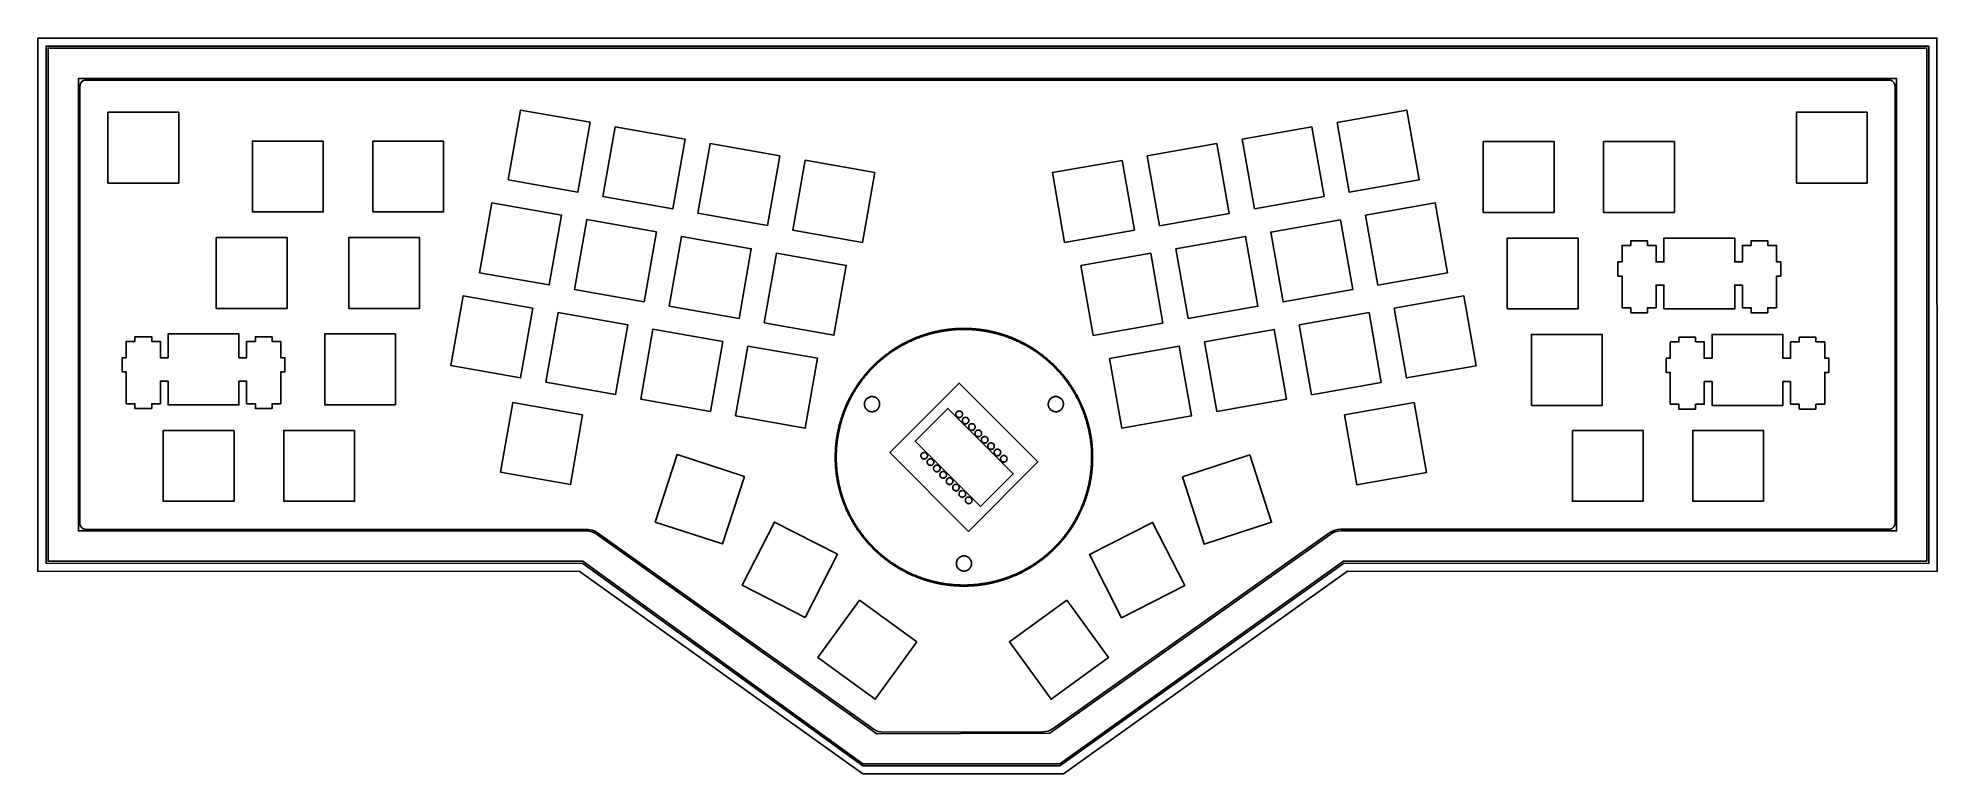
# Model space of a CAD drawing. Extents: x 24 to 399, y -219 to -74.
import ezdxf

# ---------------------------------------------------------------- set-up
doc = ezdxf.new("R2010")
doc.units = 0
doc.layers.get('0').update_dxf_attribs({"linetype": 'CONTINUOUS'})

msp = doc.modelspace()

# ---------------------------------------------------------------- linework, layer by layer
at = {"color": 7}
for points in [[(399.056784, -179.436598), (399.052644, -74.080525), (23.564936, -74.081556), (23.564936, -179.437452), (130.558047, -179.426357), (186.688268, -219.463369), (226.340073, -219.463369), (282.469869, -179.426357)], [(397.449192, -75.679851), (397.45318, -177.840371), (281.700427, -177.864475), (225.58185, -217.871835), (186.681372, -217.872628), (131.320626, -177.864465), (25.167935, -177.840371), (25.16397, -75.679851)], [(397.063138, -177.430562), (397.059175, -76.078306), (25.558311, -76.078306), (25.562273, -177.430562), (131.320629, -177.454664), (186.681377, -217.462829), (225.581858, -217.462026), (281.700427, -177.454664)], [(223.611694, -211.427741), (205.939898, -211.473207), (189.440058, -211.521213), (134.211822, -172.193367), (133.868414, -171.972387), (133.448806, -171.742263), (132.883402, -171.549223), (132.102606, -171.440003), (31.556188, -171.442322), (31.568126, -82.080042), (391.06028, -82.071675), (391.04758, -171.434209), (281.309521, -171.436789), (280.649121, -171.494447), (280.082701, -171.622209), (279.559461, -171.846491), (279.028601, -172.193455)], [(33.024067, -171.140834), (32.798261, -171.118477), (32.583123, -171.052945), (32.384749, -170.947281), (32.209489, -170.803263), (32.065471, -170.628003), (31.959553, -170.429629), (31.894275, -170.214491), (31.871923, -169.988939), (31.871923, -83.52757), (31.894275, -83.301764), (31.959553, -83.086626), (32.065471, -82.888252), (32.209489, -82.712992), (32.384749, -82.568974), (32.583123, -82.46331), (32.798261, -82.397778), (33.024067, -82.375426), (389.602548, -82.402345), (389.828608, -82.424697), (390.044508, -82.489975), (390.242628, -82.595893), (390.417888, -82.739657), (390.560128, -82.915171), (390.666808, -83.113291), (390.732848, -83.328429), (390.755607, -83.554235), (390.755607, -169.952086), (390.732848, -170.177892), (390.666808, -170.392776), (390.560128, -170.59115), (390.417888, -170.766664), (390.242628, -170.910428), (390.044508, -171.016346), (389.828608, -171.081624), (389.602548, -171.103981), (389.602548, -171.103981), (281.119529, -171.103981), (280.563269, -171.147161), (280.022249, -171.275177), (279.509169, -171.484727), (279.031649, -171.772763), (224.301002, -210.497095), (223.813068, -210.772685), (223.292876, -210.973091), (222.749062, -211.095773), (222.190262, -211.138191), (190.811104, -211.209311), (190.253574, -211.167909), (189.711538, -211.043703), (189.194394, -210.838979), (188.711286, -210.557039), (134.180303, -171.8096), (133.701767, -171.521565), (133.187671, -171.312015), (132.368775, -171.162282)], [(51.38928, -102.734039), (51.38928, -88.733559), (37.3888, -88.733559), (37.3888, -102.734039)], [(116.5225, -102.091419), (130.30962, -104.522199), (132.7404, -90.735079), (118.95328, -88.304299)], [(280.41854, -90.755399), (282.84932, -104.542519), (296.636465, -102.111739), (294.20566, -88.324619)], [(371.241345, -102.734039), (385.241825, -102.734039), (385.241825, -88.733559), (371.241345, -88.733559)], [(135.28294, -105.398499), (149.07006, -107.829279), (151.50084, -94.042159), (137.71372, -91.611379)], [(264.08888, -107.849599), (277.876, -105.418819), (275.44522, -91.631699), (261.6581, -94.065019)], [(79.96428, -94.448559), (65.9638, -94.448559), (65.9638, -108.449039), (79.96428, -108.449039)], [(103.77678, -94.448559), (89.7763, -94.448559), (89.7763, -108.449039), (103.77678, -108.449039)], [(170.26128, -97.351779), (156.47416, -94.920999), (154.04338, -108.705579), (167.8305, -111.138899)], [(242.897657, -97.372099), (245.328437, -111.159219), (259.11556, -108.728439), (256.68478, -94.938779)], [(309.326305, -108.543019), (323.326785, -108.543019), (323.326785, -94.545079), (309.326305, -94.545079)], [(347.141825, -94.545079), (333.141345, -94.545079), (333.141345, -108.543019), (347.141825, -108.543019)], [(189.02172, -100.658859), (175.2346, -98.228079), (172.80382, -112.015199), (186.59094, -114.445979)], [(237.924337, -98.248399), (224.137217, -100.679179), (226.567997, -114.466299), (240.355117, -112.035519)], [(113.30178, -106.650719), (110.86846, -120.437839), (124.65558, -122.868619), (127.0889, -109.081499)], [(286.07258, -109.101819), (288.50336, -122.888939), (302.290505, -120.458159), (299.859725, -106.671039)], [(143.41856, -126.175699), (145.84934, -112.388579), (132.06222, -109.957799), (129.63144, -123.744919)], [(281.09926, -109.980659), (267.3096, -112.411439), (269.74038, -126.198559), (283.53004, -123.767779)], [(72.8218, -113.498559), (58.82132, -113.498559), (58.82132, -127.499039), (72.8218, -127.499039)], [(99.01428, -127.499039), (99.01428, -113.498559), (85.0138, -113.498559), (85.0138, -127.499039)], [(148.38934, -127.054539), (162.179, -129.485319), (164.60978, -115.698199), (150.82266, -113.267419)], [(250.982477, -129.505639), (264.7696, -127.074859), (262.33628, -113.287739), (248.551697, -115.718519)], [(314.091345, -127.593019), (328.091825, -127.593019), (328.091825, -113.595079), (314.091345, -113.595079)], [(367.322125, -127.364419), (367.322125, -121.093159), (368.147625, -121.093159), (368.147625, -118.294079), (367.322125, -118.294079), (367.322125, -115.063199), (365.597465, -115.063199), (365.597465, -114.143719), (362.295465, -114.143719), (362.295465, -115.063199), (360.570805, -115.063199), (360.570805, -118.294079), (359.046805, -118.294079), (359.046805, -113.595079), (345.046325, -113.595079), (345.046325, -118.294079), (343.522325, -118.294079), (343.522325, -115.063199), (341.797665, -115.063199), (341.797665, -114.143719), (338.495665, -114.143719), (338.495665, -115.063199), (336.771005, -115.063199), (336.771005, -118.294079), (335.945505, -118.294079), (335.945505, -121.093159), (336.771005, -121.093159), (336.771005, -127.364419), (338.495665, -127.364419), (338.495665, -128.344859), (341.797665, -128.344859), (341.797665, -127.364419), (343.522325, -127.364419), (343.522325, -122.894019), (345.046325, -122.894019), (345.046325, -127.593019), (359.046805, -127.593019), (359.046805, -122.894019), (360.570805, -122.894019), (360.570805, -127.364419), (362.295465, -127.364419), (362.295465, -128.344859), (365.597465, -128.344859), (365.597465, -127.364419)], [(167.15232, -130.361619), (180.93944, -132.792399), (183.37022, -119.005279), (169.5831, -116.574499)], [(246.009157, -130.381939), (243.575837, -116.594819), (229.788717, -119.025599), (232.219497, -132.812719)], [(121.43486, -127.427919), (107.64774, -124.997139), (105.21696, -138.784259), (119.00408, -141.215039)], [(291.72408, -127.450779), (294.15486, -141.237899), (307.942005, -138.804579), (305.511225, -125.019999)], [(123.9774, -142.093879), (137.76452, -144.524659), (140.1953, -130.737539), (126.40818, -128.306759)], [(286.75076, -128.327079), (272.96364, -130.757859), (275.39442, -144.544979), (289.18154, -142.114199)], [(46.04512, -147.298339), (46.04512, -146.317899), (47.76978, -146.317899), (47.76978, -141.850039), (49.29632, -141.850039), (49.29632, -146.549039), (63.2968, -146.549039), (63.2968, -141.850039), (64.8208, -141.850039), (64.8208, -146.317899), (66.54546, -146.317899), (66.54546, -147.298339), (69.84492, -147.298339), (69.84492, -146.317899), (71.56958, -146.317899), (71.56958, -140.049179), (72.39508, -140.049179), (72.39508, -137.247559), (71.56958, -137.247559), (71.56958, -134.019219), (69.84492, -134.019219), (69.84492, -133.099739), (66.54546, -133.099739), (66.54546, -134.019219), (64.8208, -134.019219), (64.8208, -137.247559), (63.2968, -137.247559), (63.2968, -132.548559), (49.29632, -132.548559), (49.29632, -137.247559), (47.76978, -137.247559), (47.76978, -134.019219), (46.04512, -134.019219), (46.04512, -133.099739), (42.74566, -133.099739), (42.74566, -134.019219), (41.021, -134.019219), (41.021, -137.247559), (40.1955, -137.247559), (40.1955, -140.049179), (41.021, -140.049179), (41.021, -146.317899), (42.74566, -146.317899), (42.74566, -147.298339)], [(94.25178, -146.549039), (94.25178, -132.548559), (80.2513, -132.548559), (80.2513, -146.549039)], [(158.95574, -134.044619), (145.16862, -131.613839), (142.73784, -145.400959), (156.52496, -147.831739)], [(163.92906, -134.920919), (161.49828, -148.708039), (175.2854, -151.138819), (177.71618, -137.351699)], [(232.104943, -157.051177), (232.103356, -157.209419), (232.100976, -157.367153), (232.09743, -157.525141), (232.093117, -157.682875), (232.087773, -157.840355), (232.081423, -157.997835), (232.074067, -158.155061), (232.06568, -158.312287), (232.056526, -158.469259), (232.046366, -158.626231), (232.034936, -158.782949), (232.023003, -158.939667), (232.0098, -159.096131), (231.99583, -159.252341), (231.980854, -159.408551), (231.964847, -159.564507), (231.947834, -159.720209), (231.930054, -159.875911), (231.911268, -160.031359), (231.891451, -160.186553), (231.870628, -160.341747), (231.849038, -160.496687), (231.826445, -160.651373), (231.802816, -160.805805), (231.778421, -160.959983), (231.753021, -161.114161), (231.726616, -161.268085), (231.699184, -161.421755), (231.67099, -161.575171), (231.64178, -161.728333), (231.611808, -161.881241), (231.58082, -162.034149), (231.548816, -162.186549), (231.51605, -162.338949), (231.482268, -162.490841), (231.44747, -162.642733), (231.41191, -162.794117), (231.375334, -162.945501), (231.337742, -163.096377), (231.299388, -163.247253), (231.260018, -163.397621), (231.219886, -163.547989), (231.178738, -163.697849), (231.136828, -163.847455), (231.093902, -163.996807), (231.04996, -164.145905), (231.005256, -164.294749), (230.959536, -164.443339), (230.913054, -164.591421), (230.865556, -164.739249), (230.817296, -164.886823), (230.76802, -165.034143), (230.717982, -165.181209), (230.666928, -165.327767), (230.615112, -165.474071), (230.56228, -165.620121), (230.508686, -165.765663), (230.454076, -165.910951), (230.398704, -166.055985), (230.342316, -166.200511), (230.285166, -166.344783), (230.227, -166.488801), (230.168072, -166.632311), (230.108128, -166.775567), (230.047676, -166.918315), (229.985954, -167.060809), (229.92347, -167.202795), (229.860224, -167.344527), (229.795962, -167.485751), (229.730938, -167.626721), (229.665152, -167.767437), (229.59835, -167.907391), (229.530786, -168.047345), (229.462206, -168.186537), (229.393118, -168.325475), (229.32276, -168.464159), (229.251894, -168.602081), (229.180012, -168.739749), (229.107114, -168.877163), (229.033708, -169.014069), (228.959286, -169.150467), (228.883848, -169.286357), (228.807902, -169.421993), (228.73094, -169.556867), (228.652962, -169.691741), (228.574476, -169.825853), (228.494974, -169.959457), (228.41471, -170.092807), (228.333684, -170.225649), (228.251642, -170.357983), (228.168838, -170.489809), (228.085272, -170.621381), (228.00069, -170.752191), (227.9156, -170.882747), (227.829494, -171.012541), (227.742626, -171.142081), (227.654742, -171.271113), (227.56635, -171.399383), (227.476942, -171.527399), (227.386772, -171.654907), (227.29584, -171.781907), (227.204146, -171.908145), (227.111436, -172.034129), (227.017964, -172.159605), (226.923984, -172.284319), (226.828988, -172.408525), (226.732976, -172.532477), (226.636456, -172.655667), (226.539174, -172.778349), (226.440876, -172.900523), (226.341816, -173.021935), (226.241994, -173.143093), (226.14141, -173.263489), (226.040064, -173.383377), (225.937956, -173.502757), (225.835086, -173.621375), (225.7312, -173.739739), (225.626806, -173.857341), (225.52165, -173.974181), (225.415478, -174.090767), (225.308544, -174.206591), (225.201102, -174.321653), (225.092644, -174.436461), (224.983424, -174.550253), (224.873442, -174.663791), (224.762698, -174.776567), (224.651192, -174.888835), (224.539178, -175.000087), (224.426402, -175.110831), (224.312864, -175.220813), (224.198818, -175.330033), (224.084264, -175.438491), (223.968948, -175.545933), (223.853124, -175.652867), (223.736792, -175.759039), (223.619698, -175.864195), (223.50235, -175.968843), (223.383986, -176.072475), (223.265368, -176.175345), (223.145988, -176.277707), (223.0261, -176.379053), (222.905704, -176.479637), (222.784546, -176.579205), (222.663134, -176.678265), (222.54096, -176.776563), (222.418278, -176.873845), (222.295088, -176.970619), (222.171136, -177.066377), (222.04693, -177.161373), (221.921962, -177.255607), (221.79674, -177.348825), (221.670756, -177.441535), (221.544264, -177.533229), (221.41752, -177.624161), (221.290012, -177.714331), (221.161996, -177.803739), (221.033472, -177.892385), (220.904694, -177.980015), (220.775154, -178.066883), (220.645106, -178.152989), (220.514804, -178.238333), (220.38374, -178.322661), (220.252422, -178.406227), (220.120596, -178.489031), (219.988262, -178.571073), (219.85542, -178.652099), (219.72207, -178.732363), (219.588466, -178.811865), (219.4541, -178.890605), (219.31948, -178.968329), (219.184352, -179.045291), (219.04897, -179.121237), (218.912826, -179.196675), (218.776428, -179.271097), (218.639776, -179.344503), (218.502362, -179.417401), (218.364694, -179.489283), (218.226518, -179.560149), (218.088088, -179.630507), (217.94915, -179.699849), (217.809704, -179.768175), (217.670004, -179.835739), (217.529796, -179.902541), (217.389334, -179.968581), (217.248364, -180.033605), (217.10714, -180.097613), (216.965408, -180.161113), (216.823422, -180.223343), (216.680928, -180.285065), (216.537926, -180.345771), (216.394924, -180.405461), (216.251414, -180.464389), (216.107396, -180.522555), (215.963124, -180.579705), (215.818598, -180.636093), (215.673564, -180.691465), (215.528276, -180.746075), (215.382734, -180.799669), (215.236684, -180.852501), (215.09038, -180.904317), (214.943822, -180.955371), (214.796756, -181.005409), (214.649436, -181.054685), (214.501862, -181.102945), (214.354034, -181.150443), (214.205952, -181.196925), (214.057362, -181.242645), (213.908518, -181.287349), (213.75942, -181.331291), (213.610068, -181.374217), (213.460462, -181.416127), (213.310602, -181.457275), (213.160234, -181.497407), (213.009866, -181.536777), (212.85899, -181.575131), (212.708114, -181.612723), (212.55673, -181.649299), (212.405346, -181.684859), (212.253454, -181.719657), (212.101308, -181.753439), (211.949162, -181.786205), (211.796508, -181.818209), (211.643854, -181.849197), (211.490946, -181.879423), (211.337784, -181.908379), (211.184114, -181.936827), (211.030698, -181.964005), (210.876774, -181.990411), (210.722596, -182.015811), (210.568418, -182.040205), (210.413732, -182.063832), (210.259046, -182.086428), (210.10436, -182.108018), (209.949166, -182.128841), (209.793972, -182.148658), (209.638524, -182.167444), (209.482822, -182.185224), (209.32712, -182.202237), (209.171164, -182.218244), (209.014954, -182.233219), (208.858744, -182.247189), (208.70228, -182.26039), (208.545562, -182.272589), (208.388844, -182.283753), (208.231872, -182.293913), (208.0749, -182.303069), (207.917674, -182.311457), (207.760448, -182.31881), (207.602968, -182.32516), (207.445234, -182.330507), (207.287754, -182.334819), (207.129766, -182.338363), (206.971778, -182.340745), (206.81379, -182.342333), (206.655802, -182.342861), (206.49756, -182.342333), (206.339572, -182.340745), (206.181584, -182.338363), (206.02385, -182.334819), (205.866116, -182.330507), (205.708382, -182.32516), (205.551156, -182.31881), (205.393676, -182.311457), (205.23645, -182.303069), (205.079478, -182.293913), (204.922506, -182.283753), (204.765788, -182.272589), (204.609324, -182.26039), (204.45286, -182.247189), (204.296396, -182.233219), (204.14044, -182.218244), (203.98423, -182.202237), (203.828528, -182.185224), (203.672826, -182.167444), (203.517378, -182.148658), (203.362184, -182.128841), (203.207244, -182.108018), (203.052304, -182.086428), (202.897618, -182.063832), (202.743186, -182.040205), (202.588754, -182.015811), (202.43483, -181.990411), (202.280906, -181.964005), (202.127236, -181.936827), (201.97382, -181.908379), (201.820658, -181.879423), (201.667496, -181.849197), (201.514842, -181.818209), (201.362188, -181.786205), (201.210042, -181.753439), (201.057896, -181.719657), (200.906258, -181.684859), (200.75462, -181.649299), (200.60349, -181.612723), (200.45236, -181.575131), (200.301484, -181.536777), (200.151116, -181.497407), (200.001002, -181.457275), (199.850888, -181.416127), (199.701282, -181.374217), (199.55193, -181.331291), (199.402832, -181.287349), (199.253988, -181.242645), (199.105652, -181.196925), (198.957316, -181.150443), (198.809488, -181.102945), (198.661914, -181.054685), (198.514594, -181.005409), (198.367782, -180.955371), (198.22097, -180.904317), (198.074666, -180.852501), (197.92887, -180.799669), (197.783074, -180.746075), (197.637786, -180.691465), (197.493006, -180.636093), (197.348226, -180.579705), (197.203954, -180.522555), (197.06019, -180.464389), (196.91668, -180.405461), (196.773424, -180.345771), (196.630422, -180.285065), (196.488182, -180.223343), (196.345942, -180.161113), (196.20421, -180.097613), (196.062986, -180.033605), (195.922016, -179.968581), (195.781554, -179.902541), (195.641346, -179.835739), (195.501646, -179.768175), (195.3622, -179.699849), (195.223262, -179.630507), (195.084832, -179.560149), (194.946656, -179.489283), (194.808988, -179.417401), (194.671828, -179.344503), (194.534922, -179.271097), (194.398524, -179.196675), (194.26238, -179.121237), (194.126998, -179.045291), (193.99187, -178.968329), (193.85725, -178.890605), (193.723138, -178.811865), (193.58928, -178.732363), (193.45593, -178.652099), (193.323088, -178.571073), (193.190754, -178.489031), (193.058928, -178.406227), (192.92761, -178.322661), (192.796546, -178.238333), (192.666244, -178.152989), (192.536196, -178.066883), (192.40691, -177.980015), (192.277878, -177.892385), (192.149354, -177.803739), (192.021338, -177.714331), (191.894084, -177.624161), (191.767084, -177.533229), (191.640592, -177.441535), (191.514862, -177.348825), (191.389386, -177.255607), (191.264418, -177.161373), (191.140212, -177.066377), (191.016514, -176.970619), (190.893324, -176.873845), (190.770642, -176.776563), (190.648468, -176.678265), (190.526802, -176.579205), (190.405898, -176.479637), (190.285248, -176.379053), (190.16536, -176.277707), (190.046234, -176.175345), (189.927362, -176.072475), (189.809252, -175.968843), (189.69165, -175.864195), (189.574556, -175.759039), (189.458224, -175.652867), (189.3424, -175.545933), (189.227084, -175.438491), (189.11253, -175.330033), (188.998484, -175.220813), (188.8852, -175.110831), (188.77217, -175.000087), (188.660156, -174.888835), (188.54865, -174.776567), (188.437906, -174.663791), (188.327924, -174.550253), (188.218704, -174.436461), (188.1105, -174.321653), (188.002804, -174.206591), (187.89587, -174.090767), (187.789952, -173.974181), (187.684542, -173.857341), (187.580148, -173.739739), (187.476262, -173.621375), (187.373392, -173.502757), (187.271284, -173.383377), (187.169938, -173.263489), (187.069354, -173.143093), (186.969532, -173.021935), (186.870472, -172.900523), (186.772428, -172.778349), (186.674892, -172.655667), (186.578372, -172.532477), (186.482614, -172.408525), (186.387618, -172.284319), (186.293384, -172.159351), (186.199912, -172.034129), (186.107456, -171.908145), (186.015508, -171.781907), (185.924576, -171.654907), (185.834406, -171.527399), (185.744998, -171.399383), (185.656606, -171.271113), (185.568722, -171.142081), (185.481854, -171.012541), (185.395748, -170.882747), (185.310658, -170.752191), (185.226076, -170.621381), (185.14251, -170.489809), (185.059706, -170.357983), (184.977918, -170.225649), (184.896638, -170.092807), (184.816374, -169.959457), (184.736872, -169.825853), (184.658386, -169.691741), (184.580662, -169.556867), (184.5037, -169.421993), (184.4275, -169.286357), (184.352316, -169.150467), (184.277894, -169.014069), (184.204234, -168.877163), (184.13159, -168.739749), (184.059708, -168.602081), (183.988588, -168.464159), (183.918484, -168.325475), (183.849142, -168.186537), (183.780562, -168.047345), (183.712998, -167.907391), (183.646196, -167.767437), (183.58041, -167.626721), (183.515386, -167.485751), (183.451124, -167.344527), (183.387878, -167.202795), (183.325394, -167.060809), (183.263926, -166.918315), (183.20322, -166.775567), (183.143276, -166.632311), (183.084348, -166.488801), (183.026436, -166.344783), (182.969032, -166.200511), (182.912898, -166.055985), (182.857272, -165.910951), (182.802916, -165.765663), (182.749068, -165.620121), (182.696236, -165.474071), (182.64442, -165.327767), (182.593366, -165.181209), (182.543328, -165.034143), (182.494052, -164.886823), (182.445792, -164.739249), (182.398294, -164.591421), (182.351812, -164.443339), (182.306092, -164.294749), (182.261388, -164.145905), (182.2177, -163.996807), (182.174774, -163.847455), (182.13261, -163.697849), (182.091462, -163.547989), (182.05133, -163.397621), (182.01196, -163.247253), (181.973606, -163.096377), (181.936268, -162.945501), (181.899692, -162.794117), (181.863878, -162.642733), (181.829334, -162.490841), (181.795552, -162.338949), (181.762532, -162.186549), (181.730528, -162.034149), (181.69954, -161.881241), (181.669568, -161.728333), (181.640358, -161.575171), (181.612164, -161.421755), (181.584732, -161.268085), (181.558565, -161.114161), (181.533165, -160.959983), (181.508532, -160.805805), (181.484905, -160.651373), (181.462309, -160.496687), (181.440719, -160.341747), (181.419896, -160.186553), (181.400343, -160.031359), (181.381557, -159.875911), (181.363513, -159.720209), (181.3465, -159.564507), (181.330757, -159.408551), (181.315517, -159.252341), (181.301547, -159.096131), (181.288583, -158.939667), (181.276386, -158.782949), (181.26522, -158.626231), (181.25506, -158.469259), (181.245667, -158.312287), (181.23728, -158.155061), (181.230163, -157.997835), (181.223813, -157.840355), (181.218469, -157.682875), (181.213892, -157.525141), (181.210585, -157.367153), (181.207938, -157.209419), (181.206351, -157.051177), (181.205822, -156.893189), (181.206351, -156.734947), (181.207938, -156.576959), (181.210585, -156.418971), (181.213892, -156.261237), (181.218469, -156.103503), (181.223813, -155.946023), (181.230163, -155.788543), (181.23728, -155.631063), (181.245667, -155.474091), (181.25506, -155.316865), (181.26522, -155.160147), (181.276386, -155.003175), (181.288583, -154.846711), (181.301547, -154.690247), (181.315517, -154.533783), (181.330757, -154.377827), (181.346765, -154.221871), (181.363539, -154.065915), (181.381585, -153.910467), (181.400369, -153.755019), (181.419922, -153.599571), (181.440745, -153.444631), (181.462335, -153.289691), (181.48493, -153.135005), (181.508557, -152.980573), (181.53319, -152.826141), (181.55859, -152.672217), (181.584757, -152.518293), (181.612189, -152.364623), (181.640383, -152.211207), (181.669593, -152.058045), (181.699565, -151.904883), (181.730553, -151.752229), (181.762557, -151.599829), (181.795577, -151.447429), (181.829359, -151.295283), (181.863903, -151.143645), (181.899717, -150.992007), (181.936293, -150.840877), (181.973631, -150.689747), (182.011985, -150.539125), (182.051355, -150.388503), (182.091487, -150.238389), (182.132635, -150.088275), (182.174799, -149.938669), (182.217725, -149.789317), (182.261413, -149.640219), (182.306117, -149.491375), (182.351837, -149.343039), (182.398319, -149.194703), (182.445817, -149.046875), (182.494077, -148.899301), (182.543353, -148.751981), (182.593391, -148.605169), (182.644445, -148.458611), (182.696261, -148.312307), (182.749093, -148.166257), (182.802941, -148.020715), (182.857297, -147.875173), (182.912923, -147.730393), (182.969057, -147.585613), (183.026461, -147.441341), (183.084373, -147.297577), (183.143301, -147.154067), (183.203245, -147.010811), (183.263951, -146.868063), (183.325419, -146.725569), (183.387903, -146.583329), (183.451149, -146.441851), (183.515411, -146.300373), (183.580435, -146.159403), (183.646221, -146.018941), (183.713023, -145.878733), (183.780587, -145.739033), (183.849167, -145.599587), (183.918509, -145.460649), (183.988613, -145.322219), (184.059733, -145.184043), (184.131615, -145.046375), (184.204259, -144.909215), (184.277919, -144.772309), (184.352341, -144.635911), (184.427525, -144.500021), (184.503725, -144.364385), (184.580687, -144.229257), (184.658411, -144.094637), (184.736897, -143.960525), (184.816399, -143.826667), (184.896663, -143.693317), (184.977943, -143.560729), (185.059731, -143.428141), (185.142535, -143.296315), (185.226101, -143.164997), (185.310683, -143.034187), (185.395773, -142.903631), (185.481879, -142.773583), (185.568747, -142.644297), (185.656631, -142.515265), (185.745023, -142.386741), (185.834431, -142.258979), (185.924601, -142.131471), (186.015533, -142.004471), (186.107481, -141.877979), (186.199937, -141.752249), (186.293409, -141.626773), (186.387643, -141.502059), (186.482639, -141.377599), (186.578397, -141.253901), (186.674917, -141.130711), (186.772453, -141.008029), (186.870497, -140.885855), (186.969557, -140.764189), (187.069379, -140.643285), (187.169963, -140.522889), (187.271309, -140.402747), (187.373417, -140.283621), (187.476287, -140.164749), (187.580173, -140.046639), (187.684567, -139.929037), (187.789977, -139.811943), (187.895895, -139.695611), (188.002829, -139.579787), (188.110525, -139.464471), (188.218729, -139.349917), (188.327949, -139.235871), (188.437931, -139.122587), (188.548675, -139.009811), (188.660181, -138.897543), (188.772195, -138.786037), (188.885225, -138.675293), (188.998509, -138.565311), (189.112555, -138.456345), (189.227109, -138.347887), (189.342425, -138.240191), (189.458249, -138.133511), (189.574581, -138.027339), (189.691675, -137.921929), (189.809277, -137.817535), (189.927387, -137.713903), (190.046259, -137.610779), (190.165385, -137.508671), (190.285273, -137.407325), (190.405923, -137.306741), (190.526827, -137.206919), (190.648493, -137.107859), (190.770667, -137.009815), (190.893349, -136.912279), (191.016539, -136.815759), (191.140237, -136.720001), (191.264443, -136.625005), (191.389411, -136.530771), (191.514887, -136.437299), (191.640617, -136.344843), (191.767109, -136.252895), (191.894109, -136.161963), (192.021363, -136.071793), (192.149379, -135.982385), (192.277903, -135.893993), (192.406935, -135.806363), (192.536221, -135.719241), (192.666269, -135.633389), (192.796571, -135.548045), (192.927635, -135.463717), (193.058953, -135.379897), (193.190779, -135.297093), (193.323113, -135.215305), (193.455955, -135.134025), (193.589305, -135.053761), (193.723163, -134.974513), (193.857275, -134.895773), (193.991895, -134.818049), (194.127023, -134.741087), (194.262405, -134.664887), (194.398549, -134.589703), (194.534947, -134.515281), (194.671853, -134.441621), (194.809013, -134.368977), (194.946681, -134.297095), (195.084857, -134.225975), (195.223287, -134.155871), (195.362225, -134.086529), (195.501671, -134.017949), (195.641371, -133.950385), (195.781579, -133.883583), (195.922041, -133.817797), (196.063011, -133.752773), (196.204235, -133.688511), (196.345967, -133.625265), (196.488207, -133.562781), (196.630701, -133.501313), (196.773449, -133.440607), (196.916705, -133.380663), (197.060215, -133.321735), (197.203979, -133.263823), (197.348251, -133.206673), (197.493031, -133.150285), (197.637811, -133.094913), (197.783099, -133.040303), (197.928895, -132.986455), (198.074691, -132.933877), (198.220995, -132.881807), (198.367807, -132.831007), (198.514619, -132.780715), (198.661939, -132.731439), (198.809513, -132.683179), (198.957341, -132.635681), (199.105677, -132.589199), (199.254013, -132.543479), (199.402857, -132.498775), (199.551955, -132.455087), (199.701307, -132.412161), (199.850913, -132.369997), (200.001027, -132.328849), (200.151141, -132.288717), (200.301509, -132.249347), (200.452385, -132.210993), (200.603515, -132.173655), (200.754645, -132.137079), (200.906283, -132.101519), (201.057921, -132.066721), (201.210067, -132.032939), (201.362213, -131.999919), (201.514867, -131.968169), (201.667521, -131.937181), (201.820683, -131.906955), (201.973845, -131.877745), (202.127261, -131.849551), (202.280931, -131.822373), (202.434855, -131.795967), (202.588779, -131.770567), (202.743211, -131.745934), (202.897643, -131.722574), (203.052329, -131.699978), (203.207269, -131.678124), (203.362209, -131.657537), (203.517403, -131.63772), (203.672851, -131.618934), (203.828553, -131.60089), (203.984255, -131.584116), (204.140465, -131.568109), (204.296421, -131.553133), (204.452885, -131.538899), (204.609349, -131.525935), (204.765813, -131.513737), (204.922531, -131.502572), (205.079503, -131.492412), (205.236475, -131.483019), (205.393701, -131.474896), (205.551181, -131.46754), (205.708407, -131.46119), (205.866141, -131.455846), (206.023875, -131.451269), (206.181609, -131.447962), (206.339597, -131.445315), (206.497585, -131.443727), (206.655827, -131.443473), (206.813815, -131.443727), (206.971803, -131.445315), (207.129791, -131.447962), (207.287779, -131.451269), (207.445259, -131.455846), (207.602993, -131.46119), (207.760473, -131.46754), (207.917699, -131.474896), (208.074925, -131.483019), (208.231897, -131.492412), (208.388869, -131.502572), (208.545587, -131.513737), (208.702305, -131.525935), (208.858769, -131.538899), (209.014979, -131.553133), (209.171189, -131.568109), (209.327145, -131.584116), (209.482847, -131.60089), (209.638549, -131.618934), (209.793997, -131.63772), (209.949191, -131.657537), (210.104385, -131.678124), (210.259071, -131.699978), (210.413757, -131.722574), (210.568443, -131.745934), (210.722621, -131.770567), (210.876799, -131.795967), (211.030723, -131.822373), (211.184139, -131.849551), (211.337809, -131.877745), (211.490971, -131.906955), (211.643879, -131.937181), (211.796533, -131.968169), (211.949187, -131.999919), (212.101333, -132.032939), (212.253479, -132.066721), (212.405371, -132.101519), (212.556755, -132.137079), (212.708139, -132.173655), (212.859015, -132.210993), (213.009891, -132.249347), (213.160259, -132.288717), (213.310627, -132.328849), (213.460487, -132.369997), (213.610093, -132.412161), (213.759445, -132.455087), (213.908543, -132.498775), (214.057387, -132.543479), (214.205977, -132.589199), (214.354059, -132.635681), (214.501887, -132.683179), (214.649461, -132.731439), (214.796781, -132.780715), (214.943847, -132.831007), (215.090405, -132.881807), (215.236709, -132.933877), (215.382759, -132.986455), (215.528301, -133.040303), (215.673589, -133.094913), (215.818623, -133.150285), (215.963149, -133.206673), (216.107421, -133.263823), (216.251439, -133.321735), (216.394949, -133.380663), (216.537951, -133.440607), (216.680953, -133.501313), (216.823447, -133.562781), (216.965433, -133.625265), (217.107165, -133.688511), (217.248389, -133.752773), (217.389359, -133.817797), (217.529821, -133.883583), (217.670029, -133.950385), (217.809729, -134.017949), (217.949175, -134.086529), (218.088113, -134.155871), (218.226543, -134.225975), (218.364719, -134.297095), (218.502387, -134.368977), (218.639801, -134.441621), (218.776453, -134.515281), (218.912851, -134.589703), (219.048995, -134.664887), (219.184377, -134.741087), (219.319505, -134.818049), (219.454125, -134.895773), (219.588491, -134.974513), (219.722095, -135.053761), (219.855445, -135.134025), (219.988287, -135.215305), (220.120621, -135.297093), (220.252447, -135.379897), (220.383765, -135.463717), (220.514829, -135.548045), (220.645131, -135.633389), (220.775179, -135.719241), (220.904719, -135.806363), (221.033497, -135.893993), (221.162021, -135.982385), (221.290037, -136.071793), (221.417545, -136.161963), (221.544291, -136.252895), (221.670783, -136.344843), (221.796767, -136.437299), (221.921989, -136.530771), (222.046957, -136.625005), (222.171163, -136.720001), (222.295115, -136.815759), (222.418305, -136.912279), (222.540987, -137.009815), (222.663161, -137.107859), (222.784573, -137.206919), (222.905731, -137.306741), (223.026127, -137.407325), (223.146015, -137.508671), (223.265395, -137.610779), (223.384013, -137.713903), (223.502377, -137.817535), (223.619725, -137.921929), (223.736819, -138.027339), (223.853151, -138.133511), (223.968975, -138.240191), (224.084291, -138.347887), (224.198845, -138.456345), (224.312891, -138.565311), (224.426429, -138.675293), (224.539205, -138.786037), (224.651219, -138.897543), (224.762725, -139.009811), (224.873469, -139.122587), (224.983451, -139.235871), (225.092671, -139.349917), (225.201129, -139.464471), (225.308571, -139.579787), (225.415505, -139.695611), (225.521677, -139.811943), (225.626833, -139.929037), (225.731227, -140.046639), (225.835113, -140.164749), (225.937983, -140.283621), (226.040091, -140.402747), (226.141437, -140.522889), (226.242021, -140.643285), (226.341843, -140.764189), (226.440903, -140.885855), (226.539201, -141.008029), (226.636483, -141.130711), (226.733003, -141.253901), (226.829015, -141.377599), (226.924011, -141.502059), (227.017991, -141.626773), (227.111463, -141.752249), (227.204173, -141.877979), (227.295867, -142.004471), (227.386799, -142.131471), (227.476969, -142.258979), (227.566377, -142.386741), (227.654769, -142.515265), (227.742653, -142.644297), (227.829521, -142.773583), (227.915627, -142.903631), (228.000717, -143.034187), (228.085299, -143.164997), (228.168865, -143.296315), (228.251669, -143.428141), (228.333711, -143.560729), (228.414737, -143.693317), (228.495001, -143.826667), (228.574503, -143.960525), (228.652989, -144.094637), (228.730967, -144.229257), (228.807929, -144.364385), (228.883875, -144.500021), (228.959313, -144.635911), (229.033735, -144.772309), (229.107141, -144.909215), (229.180039, -145.046375), (229.251921, -145.184043), (229.322787, -145.322219), (229.393145, -145.460649), (229.462233, -145.599587), (229.530813, -145.739033), (229.598377, -145.878733), (229.665179, -146.018941), (229.730965, -146.159403), (229.795989, -146.300373), (229.860251, -146.441851), (229.923497, -146.583329), (229.985981, -146.725569), (230.047703, -146.868063), (230.108155, -147.010811), (230.168099, -147.154067), (230.227027, -147.297577), (230.285193, -147.441341), (230.342343, -147.585613), (230.398731, -147.730393), (230.454103, -147.875173), (230.508713, -148.020715), (230.562307, -148.166257), (230.615139, -148.312307), (230.666955, -148.458611), (230.718009, -148.605169), (230.768047, -148.751981), (230.817323, -148.899301), (230.865583, -149.046875), (230.913081, -149.194703), (230.959563, -149.343039), (231.005283, -149.491375), (231.049987, -149.640219), (231.093929, -149.789317), (231.136855, -149.938669), (231.178765, -150.088275), (231.219913, -150.238389), (231.260045, -150.388503), (231.299415, -150.539125), (231.337769, -150.689747), (231.375361, -150.840877), (231.411937, -150.992007), (231.447497, -151.143645), (231.482295, -151.295283), (231.516077, -151.447429), (231.548843, -151.599829), (231.580847, -151.752229), (231.611835, -151.904883), (231.641807, -152.058045), (231.671017, -152.211207), (231.699211, -152.364623), (231.726643, -152.518293), (231.753049, -152.672217), (231.778449, -152.826141), (231.802843, -152.980573), (231.826471, -153.135005), (231.849066, -153.289691), (231.870656, -153.444631), (231.891479, -153.599571), (231.911296, -153.755019), (231.930082, -153.910467), (231.947862, -154.065915), (231.964875, -154.221871), (231.980882, -154.377827), (231.995856, -154.533783), (232.009826, -154.690247), (232.023028, -154.846711), (232.034961, -155.003175), (232.046391, -155.160147), (232.056551, -155.316865), (232.065706, -155.474091), (232.074095, -155.631063), (232.081448, -155.788543), (232.087798, -155.946023), (232.093145, -156.103503), (232.097456, -156.261237), (232.101001, -156.418971), (232.103384, -156.576959), (232.104971, -156.734947), (232.1055, -156.893189)], [(231.901489, -157.048134), (231.899902, -157.205106), (231.897522, -157.361824), (231.893976, -157.518288), (231.889663, -157.674752), (231.884319, -157.831216), (231.877969, -157.987426), (231.870852, -158.143382), (231.862729, -158.299338), (231.853336, -158.455294), (231.843176, -158.610742), (231.832249, -158.766444), (231.820052, -158.921892), (231.807088, -159.077086), (231.793118, -159.232026), (231.778381, -159.386966), (231.762374, -159.541652), (231.745597, -159.696338), (231.727817, -159.85077), (231.70927, -160.004948), (231.689717, -160.158872), (231.669133, -160.312796), (231.647543, -160.466466), (231.625186, -160.619882), (231.601823, -160.773298), (231.577429, -160.92646), (231.552293, -161.079114), (231.526126, -161.231768), (231.498948, -161.384422), (231.471008, -161.536568), (231.442052, -161.68846), (231.41208, -161.840352), (231.381346, -161.99199), (231.349596, -162.14312), (231.317084, -162.29425), (231.283556, -162.445126), (231.249012, -162.595748), (231.213706, -162.746116), (231.177384, -162.89623), (231.1403, -163.04609), (231.1022, -163.195696), (231.063338, -163.344794), (231.02346, -163.493892), (230.982566, -163.642736), (230.94091, -163.791072), (230.898238, -163.939408), (230.854804, -164.087236), (230.810354, -164.23481), (230.765142, -164.38213), (230.718914, -164.529196), (230.671924, -164.676008), (230.623918, -164.822312), (230.57515, -164.968616), (230.525366, -165.114412), (230.47482, -165.2597), (230.423258, -165.404988), (230.370934, -165.549768), (230.317594, -165.694294), (230.263492, -165.838566), (230.208374, -165.98233), (230.152494, -166.12584), (230.095852, -166.268842), (230.038194, -166.41159), (229.979774, -166.554084), (229.920338, -166.69607), (229.86014, -166.837802), (229.79918, -166.97928), (229.737204, -167.12025), (229.674466, -167.260712), (229.610712, -167.40092), (229.546196, -167.540874), (229.480918, -167.68032), (229.414624, -167.819258), (229.347568, -167.957942), (229.279496, -168.096118), (229.210662, -168.23404), (229.141066, -168.371454), (229.070708, -168.508614), (228.999334, -168.645012), (228.927198, -168.78141), (228.8543, -168.917046), (228.780386, -169.052428), (228.70571, -169.187302), (228.630272, -169.321922), (228.553818, -169.45578), (228.476602, -169.589384), (228.398624, -169.72248), (228.319884, -169.855322), (228.240128, -169.987402), (228.15961, -170.119228), (228.07833, -170.250546), (227.996288, -170.381356), (227.91323, -170.511912), (227.82941, -170.641706), (227.744828, -170.770992), (227.659484, -170.900024), (227.573378, -171.028548), (227.486256, -171.15631), (227.398372, -171.283818), (227.309726, -171.410818), (227.220318, -171.53731), (227.130148, -171.663294), (227.038962, -171.788516), (226.947268, -171.913484), (226.854558, -172.037944), (226.761086, -172.161896), (226.666852, -172.285086), (226.571602, -172.408022), (226.475844, -172.530196), (226.379324, -172.651862), (226.281788, -172.77302), (226.18349, -172.89367), (226.084684, -173.013812), (225.984862, -173.133192), (225.884278, -173.252318), (225.782932, -173.370682), (225.680824, -173.488538), (225.5777, -173.605632), (225.474068, -173.722472), (225.369674, -173.83855), (225.264518, -173.953866), (225.158346, -174.068928), (225.051666, -174.183228), (224.94397, -174.29702), (224.835766, -174.41005), (224.7268, -174.522572), (224.616818, -174.634586), (224.506328, -174.745838), (224.395076, -174.856328), (224.283062, -174.96631), (224.17054, -175.075276), (224.05751, -175.183734), (223.943718, -175.291176), (223.829418, -175.397856), (223.714356, -175.504028), (223.59904, -175.609184), (223.482962, -175.713578), (223.366122, -175.81721), (223.249028, -175.920334), (223.131172, -176.022442), (223.012808, -176.123788), (222.893682, -176.224372), (222.774302, -176.324194), (222.65416, -176.423), (222.53351, -176.521298), (222.412352, -176.618834), (222.290686, -176.715354), (222.168512, -176.811112), (222.045576, -176.906362), (221.922386, -177.000596), (221.798434, -177.094068), (221.673974, -177.186778), (221.549006, -177.278472), (221.423784, -177.369658), (221.2978, -177.459828), (221.171308, -177.549236), (221.044308, -177.637882), (220.9168, -177.725766), (220.789038, -177.812888), (220.660514, -177.898994), (220.531482, -177.984338), (220.402196, -178.06892), (220.272402, -178.15274), (220.141846, -178.235798), (220.011036, -178.31784), (219.879718, -178.39912), (219.747892, -178.479638), (219.615812, -178.559394), (219.48297, -178.638134), (219.349874, -178.716112), (219.21627, -178.793328), (219.082412, -178.869782), (218.947792, -178.94522), (218.812918, -179.019896), (218.677536, -179.09381), (218.5419, -179.166708), (218.405502, -179.238844), (218.269104, -179.310218), (218.131944, -179.380576), (217.99453, -179.450172), (217.856608, -179.519006), (217.718432, -179.587078), (217.579748, -179.654134), (217.44081, -179.720428), (217.301364, -179.785706), (217.16141, -179.850222), (217.021202, -179.913976), (216.88074, -179.976714), (216.73977, -180.03869), (216.598292, -180.09965), (216.45656, -180.159848), (216.314574, -180.219284), (216.17208, -180.277704), (216.029332, -180.335362), (215.88633, -180.392258), (215.74282, -180.448138), (215.598802, -180.503002), (215.454784, -180.557104), (215.310258, -180.610444), (215.165478, -180.662768), (215.02019, -180.71433), (214.874902, -180.764876), (214.729106, -180.81466), (214.582802, -180.863428), (214.436498, -180.911434), (214.289686, -180.958424), (214.14262, -181.004652), (213.9953, -181.049864), (213.847726, -181.094314), (213.699898, -181.137748), (213.551562, -181.18042), (213.403226, -181.222076), (213.254382, -181.26297), (213.105284, -181.302848), (212.956186, -181.34171), (212.80658, -181.37981), (212.65672, -181.416894), (212.506606, -181.453216), (212.356238, -181.488522), (212.205616, -181.523066), (212.05474, -181.556594), (211.90361, -181.589106), (211.75248, -181.620856), (211.600842, -181.65159), (211.44895, -181.681562), (211.297058, -181.710518), (211.144912, -181.738458), (210.992258, -181.765636), (210.839604, -181.791803), (210.68695, -181.816939), (210.533788, -181.841333), (210.380372, -181.864696), (210.226956, -181.887053), (210.073286, -181.908643), (209.919362, -181.929227), (209.765438, -181.94878), (209.61126, -181.967327), (209.456828, -181.985107), (209.302142, -182.001881), (209.147456, -182.017891), (208.992516, -182.032628), (208.837576, -182.046598), (208.682128, -182.059562), (208.526934, -182.071759), (208.371232, -182.082925), (208.21553, -182.092821), (208.059828, -182.102211), (207.903872, -182.110334), (207.747916, -182.11769), (207.591706, -182.123776), (207.435242, -182.12912), (207.278778, -182.133433), (207.122314, -182.136979), (206.965596, -182.139359), (206.808624, -182.140946), (206.651906, -182.141477), (206.488584, -182.140946), (206.325516, -182.139359), (206.162702, -182.136715), (206.000142, -182.133169), (205.837836, -182.128353), (205.675784, -182.12277), (205.513986, -182.116156), (205.352442, -182.108536), (205.191152, -182.09991), (205.030116, -182.090014), (204.869588, -182.079351), (204.70906, -182.067657), (204.548786, -182.054957), (204.38902, -182.041251), (204.229508, -182.026781), (204.07025, -182.011038), (203.911246, -181.994261), (203.752496, -181.976748), (203.594, -181.958201), (203.435758, -181.938381), (203.278024, -181.917797), (203.120544, -181.896471), (202.963318, -181.873878), (202.8066, -181.850515), (202.649882, -181.826121), (202.493672, -181.800721), (202.337716, -181.774315), (202.182268, -181.746883), (202.02682, -181.718689), (201.87188, -181.689479), (201.717448, -181.659507), (201.563016, -181.628265), (201.409092, -181.596261), (201.255422, -181.563495), (201.10226, -181.529459), (200.949352, -181.494915), (200.796952, -181.459101), (200.644806, -181.422525), (200.492914, -181.384933), (200.34153, -181.346325), (200.1904, -181.306955), (200.039524, -181.266823), (199.88941, -181.225675), (199.739296, -181.183511), (199.58969, -181.140585), (199.440592, -181.096643), (199.291748, -181.051939), (199.143158, -181.006219), (198.995076, -180.959737), (198.847502, -180.912239), (198.700182, -180.863979), (198.55337, -180.814703), (198.407066, -180.764665), (198.260762, -180.713611), (198.11522, -180.661795), (197.969932, -180.609217), (197.825152, -180.555623), (197.68088, -180.501267), (197.536862, -180.446149), (197.393352, -180.390015), (197.250096, -180.333119), (197.107348, -180.275207), (196.965108, -180.216533), (196.823376, -180.157097), (196.681898, -180.096899), (196.540928, -180.035685), (196.400466, -179.973709), (196.260512, -179.910971), (196.120812, -179.847217), (195.981874, -179.782701), (195.84319, -179.717423), (195.705014, -179.651383), (195.567092, -179.584581), (195.429932, -179.516763), (195.293026, -179.448437), (195.156628, -179.379095), (195.020738, -179.308991), (194.885356, -179.238125), (194.750482, -179.166243), (194.616116, -179.093853), (194.482258, -179.020447), (194.348908, -178.946533), (194.215812, -178.871603), (194.083478, -178.795911), (193.951398, -178.719711), (193.82008, -178.642495), (193.68927, -178.564517), (193.558714, -178.485777), (193.42892, -178.406275), (193.29938, -178.326265), (193.170602, -178.245239), (193.042332, -178.163451), (192.91457, -178.080901), (192.787316, -177.997843), (192.66057, -177.913769), (192.534332, -177.829187), (192.408602, -177.743589), (192.283634, -177.657483), (192.15892, -177.570615), (192.034968, -177.482985), (191.911524, -177.394593), (191.788588, -177.305439), (191.66616, -177.215523), (191.54424, -177.125099), (191.423082, -177.033913), (191.302432, -176.941965), (191.18229, -176.849255), (191.06291, -176.755783), (190.943784, -176.661803), (190.82542, -176.567061), (190.707564, -176.471557), (190.59047, -176.375545), (190.473884, -176.278771), (190.357806, -176.181235), (190.24249, -176.082937), (190.127682, -175.984131), (190.013382, -175.884563), (189.89959, -175.784233), (189.786814, -175.683395), (189.674292, -175.581795), (189.562532, -175.479687), (189.45128, -175.376817), (189.34079, -175.273185), (189.230808, -175.169045), (189.121588, -175.064143), (189.012876, -174.958733), (188.904672, -174.852561), (188.797484, -174.745881), (188.69055, -174.638439), (188.584378, -174.530235), (188.478968, -174.421777), (188.374066, -174.312303), (188.269926, -174.202321), (188.166294, -174.091831), (188.063424, -173.980579), (187.961316, -173.868819), (187.859716, -173.756551), (187.758878, -173.643521), (187.658548, -173.529729), (187.55898, -173.415683), (187.460174, -173.300875), (187.36213, -173.185305), (187.264594, -173.069227), (187.167566, -172.952641), (187.071554, -172.835547), (186.97605, -172.717691), (186.881308, -172.599327), (186.787328, -172.480455), (186.693856, -172.360821), (186.6014, -172.240679), (186.509452, -172.120029), (186.418012, -171.998871), (186.327588, -171.876951), (186.237672, -171.754777), (186.148772, -171.631841), (186.06038, -171.508397), (185.97275, -171.384191), (185.885628, -171.259731), (185.799522, -171.134509), (185.714178, -171.008779), (185.629342, -170.882795), (185.545522, -170.756049), (185.46221, -170.628795), (185.37966, -170.500779), (185.297872, -170.372509), (185.2171, -170.243731), (185.136836, -170.114191), (185.057334, -169.984397), (184.978594, -169.854095), (184.900616, -169.723031), (184.823654, -169.591713), (184.7472, -169.459633), (184.671508, -169.327299), (184.596578, -169.194457), (184.522664, -169.060853), (184.449258, -168.926995), (184.376868, -168.792629), (184.30524, -168.657755), (184.234374, -168.522373), (184.16427, -168.386483), (184.094928, -168.250085), (184.026348, -168.113433), (183.95853, -167.976019), (183.891728, -167.838351), (183.825688, -167.700175), (183.76041, -167.561491), (183.695894, -167.422299), (183.632394, -167.282599), (183.569402, -167.142645), (183.507426, -167.002183), (183.446466, -166.861213), (183.386014, -166.719735), (183.326578, -166.578003), (183.267904, -166.435763), (183.210246, -166.293015), (183.15335, -166.150013), (183.097216, -166.006249), (183.041844, -165.862485), (182.987488, -165.717959), (182.933894, -165.573179), (182.881316, -165.427891), (182.8295, -165.282349), (182.778446, -165.136299), (182.728408, -164.989741), (182.679386, -164.842929), (182.630872, -164.695609), (182.583628, -164.548035), (182.536892, -164.399953), (182.491426, -164.251617), (182.446468, -164.102773), (182.40278, -163.953421), (182.3596, -163.803815), (182.31769, -163.653955), (182.276288, -163.503587), (182.236156, -163.352711), (182.196786, -163.201835), (182.158178, -163.050197), (182.12084, -162.898559), (182.08401, -162.746413), (182.04845, -162.593759), (182.013652, -162.440851), (181.979616, -162.287689), (181.94685, -162.134019), (181.914846, -161.980095), (181.883858, -161.825917), (181.853632, -161.671231), (181.824422, -161.516291), (181.796228, -161.361097), (181.768796, -161.205395), (181.742629, -161.049439), (181.717229, -160.893229), (181.692834, -160.736765), (181.669207, -160.579793), (181.64685, -160.422567), (181.62526, -160.265087), (181.604676, -160.107353), (181.585123, -159.949111), (181.566337, -159.790869), (181.548822, -159.632119), (181.532047, -159.473115), (181.516543, -159.313857), (181.501806, -159.154091), (181.4881, -158.994325), (181.4754, -158.834051), (181.463706, -158.673777), (181.453043, -158.512995), (181.443386, -158.351959), (181.43476, -158.190669), (181.426876, -158.029125), (181.420262, -157.867327), (181.414679, -157.705275), (181.410102, -157.542969), (181.406292, -157.380409), (181.403645, -157.217849), (181.402058, -157.054781), (181.401529, -156.891459), (181.402058, -156.734487), (181.403645, -156.577769), (181.406025, -156.421051), (181.409571, -156.264333), (181.413884, -156.107869), (181.419228, -155.951659), (181.425578, -155.795449), (181.432695, -155.639239), (181.441085, -155.483283), (181.450239, -155.327581), (181.460399, -155.171879), (181.471326, -155.016431), (181.483523, -154.860983), (181.496487, -154.705789), (181.510457, -154.550595), (181.525433, -154.395655), (181.541176, -154.240969), (181.55795, -154.086283), (181.57573, -153.932105), (181.594277, -153.777673), (181.614094, -153.623749), (181.634679, -153.469825), (181.656004, -153.316155), (181.6786, -153.162739), (181.701963, -153.009323), (181.726093, -152.856415), (181.751493, -152.703507), (181.77766, -152.550853), (181.804584, -152.398453), (181.832524, -152.246053), (181.86148, -152.094161), (181.891452, -151.942269), (181.922186, -151.790885), (181.953936, -151.639501), (181.986448, -151.488371), (182.019976, -151.337495), (182.05452, -151.186873), (182.089826, -151.036505), (182.126148, -150.886391), (182.163232, -150.736785), (182.201332, -150.587179), (182.240448, -150.437827), (182.280326, -150.288729), (182.320966, -150.139885), (182.362876, -149.991549), (182.405294, -149.843213), (182.448728, -149.695385), (182.493178, -149.547811), (182.53839, -149.400491), (182.584618, -149.253425), (182.631862, -149.106613), (182.679614, -148.960309), (182.728636, -148.814259), (182.778166, -148.668463), (182.828966, -148.522921), (182.880274, -148.377633), (182.932598, -148.232853), (182.985938, -148.088327), (183.04004, -147.944309), (183.095158, -147.800545), (183.151038, -147.657035), (183.20768, -147.513779), (183.265338, -147.371031), (183.323758, -147.228537), (183.383194, -147.086551), (183.443392, -146.944819), (183.504606, -146.803595), (183.566328, -146.662625), (183.62932, -146.521909), (183.69282, -146.381701), (183.757336, -146.242001), (183.822868, -146.102555), (183.888908, -145.963363), (183.956218, -145.824679), (184.024036, -145.686503), (184.09287, -145.548581), (184.162466, -145.411167), (184.232824, -145.274261), (184.304198, -145.137609), (184.376334, -145.001465), (184.449486, -144.865575), (184.523146, -144.730193), (184.597822, -144.595319), (184.673514, -144.460953), (184.749714, -144.326841), (184.82693, -144.193237), (184.904908, -144.060141), (184.983902, -143.927553), (185.063404, -143.795219), (185.143922, -143.663393), (185.225202, -143.532075), (185.307244, -143.401265), (185.390302, -143.270963), (185.474122, -143.140915), (185.558704, -143.011629), (185.644048, -142.882597), (185.730408, -142.754327), (185.817276, -142.626311), (185.90516, -142.498803), (185.993806, -142.371803), (186.083214, -142.245311), (186.173638, -142.119581), (186.26457, -141.994105), (186.356518, -141.869137), (186.449228, -141.744677), (186.542446, -141.620979), (186.636934, -141.497535), (186.73193, -141.374853), (186.827688, -141.252425), (186.924462, -141.130759), (187.021744, -141.009601), (187.120042, -140.888951), (187.219102, -140.768809), (187.318924, -140.649429), (187.419254, -140.530557), (187.520854, -140.411939), (187.622962, -140.294337), (187.725832, -140.176989), (187.829464, -140.060403), (187.933858, -139.944325), (188.039268, -139.828755), (188.145186, -139.713693), (188.251866, -139.599393), (188.359562, -139.485855), (188.467766, -139.372571), (188.576986, -139.260049), (188.686714, -139.148289), (188.797458, -139.037037), (188.90871, -138.926293), (189.02047, -138.816565), (189.132992, -138.707345), (189.246276, -138.599141), (189.359814, -138.491445), (189.474114, -138.384765), (189.589176, -138.278847), (189.704746, -138.173437), (189.820824, -138.069043), (189.93741, -137.965411), (190.054758, -137.862541), (190.17236, -137.760433), (190.290978, -137.659087), (190.40985, -137.558503), (190.52923, -137.458681), (190.649372, -137.359621), (190.770022, -137.261323), (190.89118, -137.164041), (191.012846, -137.067267), (191.135274, -136.971509), (191.257956, -136.876513), (191.3814, -136.782279), (191.505098, -136.688807), (191.629558, -136.596097), (191.754526, -136.504149), (191.880002, -136.413217), (192.005732, -136.322793), (192.132224, -136.233385), (192.259224, -136.144739), (192.386732, -136.056855), (192.514748, -135.969987), (192.643018, -135.883627), (192.77205, -135.798283), (192.901336, -135.713701), (193.031384, -135.629881), (193.161686, -135.547077), (193.292496, -135.464781), (193.423814, -135.383501), (193.55564, -135.302983), (193.68772, -135.223481), (193.820562, -135.144487), (193.953658, -135.066509), (194.087262, -134.989293), (194.221374, -134.913093), (194.35574, -134.837401), (194.490614, -134.762725), (194.625996, -134.689065), (194.761886, -134.615913), (194.89803, -134.543777), (195.034682, -134.472403), (195.171588, -134.402045), (195.309002, -134.332449), (195.446924, -134.263615), (195.5851, -134.195797), (195.723784, -134.128487), (195.862976, -134.062447), (196.002422, -133.996915), (196.142122, -133.932399), (196.28233, -133.868899), (196.423046, -133.805907), (196.564016, -133.744185), (196.70524, -133.682971), (196.846972, -133.622773), (196.988958, -133.563337), (197.131452, -133.504917), (197.2742, -133.447259), (197.417456, -133.390617), (197.560966, -133.334737), (197.70473, -133.279619), (197.848748, -133.225517), (197.993274, -133.172431), (198.138054, -133.119853), (198.283342, -133.068545), (198.428884, -133.017745), (198.57468, -132.968215), (198.72073, -132.919193), (198.867034, -132.871441), (199.013846, -132.824197), (199.160912, -132.777969), (199.308232, -132.732757), (199.455806, -132.688307), (199.603634, -132.644873), (199.75197, -132.602455), (199.900306, -132.560545), (200.04915, -132.519905), (200.198248, -132.480027), (200.3476, -132.440911), (200.497206, -132.402811), (200.646812, -132.365727), (200.796926, -132.329405), (200.947294, -132.294099), (201.097916, -132.259555), (201.248792, -132.226027), (201.399922, -132.193515), (201.551306, -132.161765), (201.70269, -132.131031), (201.854582, -132.101059), (202.006474, -132.072357), (202.158874, -132.044163), (202.311274, -132.017239), (202.463928, -131.991072), (202.616836, -131.965672), (202.769744, -131.941542), (202.92316, -131.918179), (203.076576, -131.895583), (203.230246, -131.874257), (203.38417, -131.853673), (203.538094, -131.83412), (203.692526, -131.815335), (203.846704, -131.797555), (204.00139, -131.78078), (204.156076, -131.765037), (204.311016, -131.750062), (204.46621, -131.736092), (204.621404, -131.723127), (204.776852, -131.71093), (204.9323, -131.700003), (205.088002, -131.689843), (205.243704, -131.680689), (205.39966, -131.672302), (205.55587, -131.665185), (205.71208, -131.658835), (205.86829, -131.653491), (206.024754, -131.649178), (206.181472, -131.645632), (206.33819, -131.64325), (206.494908, -131.641662), (206.65188, -131.641134), (206.808598, -131.641662), (206.96557, -131.64325), (207.122288, -131.645632), (207.278752, -131.649178), (207.435216, -131.653491), (207.59168, -131.658835), (207.74789, -131.665185), (207.903846, -131.672302), (208.059802, -131.680689), (208.215504, -131.689843), (208.371206, -131.700003), (208.526908, -131.71093), (208.682102, -131.723127), (208.83755, -131.736092), (208.99249, -131.750062), (209.14743, -131.765037), (209.302116, -131.78078), (209.456802, -131.797555), (209.611234, -131.815335), (209.765412, -131.83412), (209.919336, -131.853673), (210.07326, -131.874257), (210.22693, -131.895583), (210.380346, -131.918179), (210.533762, -131.941542), (210.686924, -131.965672), (210.839578, -131.991072), (210.992232, -132.017239), (211.144886, -132.044163), (211.297032, -132.072357), (211.448924, -132.101059), (211.600816, -132.131031), (211.752454, -132.161765), (211.903584, -132.193515), (212.054714, -132.226027), (212.20559, -132.259555), (212.356212, -132.294099), (212.50658, -132.329405), (212.656694, -132.365727), (212.806554, -132.402811), (212.95616, -132.440911), (213.105258, -132.480027), (213.254356, -132.519905), (213.4032, -132.560545), (213.551536, -132.602455), (213.699872, -132.644873), (213.8477, -132.688307), (213.995274, -132.732757), (214.142594, -132.777969), (214.28966, -132.824197), (214.436472, -132.871441), (214.582776, -132.919193), (214.72908, -132.968215), (214.874876, -133.017745), (215.020164, -133.068545), (215.165452, -133.119853), (215.310232, -133.172431), (215.454758, -133.225517), (215.598776, -133.279619), (215.742794, -133.334737), (215.886304, -133.390617), (216.029306, -133.447259), (216.172054, -133.504917), (216.314548, -133.563337), (216.456534, -133.622773), (216.598266, -133.682971), (216.739744, -133.744185), (216.880714, -133.805907), (217.021176, -133.868899), (217.161384, -133.932399), (217.301338, -133.996915), (217.440784, -134.062447), (217.579722, -134.128487), (217.718406, -134.195797), (217.856582, -134.263615), (217.994504, -134.332449), (218.131918, -134.402045), (218.269078, -134.472403), (218.405476, -134.543777), (218.541874, -134.615913), (218.67751, -134.689065), (218.812892, -134.762725), (218.947766, -134.837401), (219.082386, -134.913093), (219.216244, -134.989293), (219.349848, -135.066509), (219.482944, -135.144487), (219.615786, -135.223481), (219.747866, -135.302983), (219.879692, -135.383501), (220.01101, -135.464781), (220.14182, -135.547077), (220.272376, -135.629881), (220.40217, -135.713701), (220.531456, -135.798283), (220.660488, -135.883627), (220.789012, -135.969987), (220.916774, -136.056855), (221.044282, -136.144739), (221.171282, -136.233385), (221.297774, -136.322793), (221.423758, -136.413217), (221.54898, -136.504149), (221.673948, -136.596097), (221.798408, -136.688807), (221.92236, -136.782279), (222.04555, -136.876513), (222.168486, -136.971509), (222.29066, -137.067267), (222.412326, -137.164041), (222.533484, -137.261323), (222.654134, -137.359621), (222.774276, -137.458681), (222.893656, -137.558503), (223.012782, -137.659087), (223.131146, -137.760433), (223.249002, -137.862541), (223.366096, -137.965411), (223.482936, -138.069043), (223.599014, -138.173437), (223.71433, -138.278847), (223.829392, -138.384765), (223.943692, -138.491445), (224.057484, -138.599141), (224.170514, -138.707345), (224.283036, -138.816565), (224.39505, -138.926293), (224.506302, -139.037037), (224.616792, -139.148289), (224.726774, -139.260049), (224.83574, -139.372571), (224.943944, -139.485855), (225.05164, -139.599393), (225.15832, -139.713693), (225.264492, -139.828755), (225.369648, -139.944325), (225.474042, -140.060403), (225.577674, -140.176989), (225.680798, -140.294337), (225.782906, -140.411939), (225.884252, -140.530557), (225.984836, -140.649429), (226.084658, -140.768809), (226.183464, -140.888951), (226.281762, -141.009601), (226.379298, -141.130759), (226.475818, -141.252425), (226.571576, -141.374853), (226.666826, -141.497535), (226.76106, -141.620979), (226.854532, -141.744677), (226.947242, -141.869137), (227.038936, -141.994105), (227.130122, -142.119581), (227.220292, -142.245311), (227.3097, -142.371803), (227.398346, -142.498803), (227.48623, -142.626311), (227.573352, -142.754327), (227.659458, -142.882597), (227.744802, -143.011629), (227.829384, -143.140915), (227.913204, -143.270963), (227.996262, -143.401265), (228.078304, -143.532075), (228.159584, -143.663393), (228.240102, -143.795219), (228.319858, -143.927553), (228.398598, -144.060141), (228.476576, -144.193237), (228.553792, -144.326841), (228.630246, -144.460953), (228.705684, -144.595319), (228.78036, -144.730193), (228.854274, -144.865575), (228.927172, -145.001465), (228.999308, -145.137609), (229.070682, -145.274261), (229.14104, -145.411167), (229.210636, -145.548581), (229.27947, -145.686503), (229.347542, -145.824679), (229.414598, -145.963363), (229.480892, -146.102555), (229.54617, -146.242001), (229.610686, -146.381701), (229.67444, -146.521909), (229.737178, -146.662625), (229.799154, -146.803595), (229.860114, -146.944819), (229.920312, -147.086551), (229.979748, -147.228537), (230.038168, -147.371031), (230.095826, -147.513779), (230.152722, -147.657035), (230.208348, -147.800545), (230.263466, -147.944309), (230.317568, -148.088327), (230.370908, -148.232853), (230.423232, -148.377633), (230.474794, -148.522921), (230.52534, -148.668463), (230.575124, -148.814259), (230.623892, -148.960309), (230.671898, -149.106613), (230.718888, -149.253425), (230.765116, -149.400491), (230.810328, -149.547811), (230.854778, -149.695385), (230.898212, -149.843213), (230.940884, -149.991549), (230.98254, -150.139885), (231.023434, -150.288729), (231.063312, -150.437827), (231.102174, -150.587179), (231.140274, -150.736785), (231.177358, -150.886391), (231.21368, -151.036505), (231.248986, -151.186873), (231.28353, -151.337495), (231.317058, -151.488371), (231.34957, -151.639501), (231.38132, -151.790885), (231.412054, -151.942269), (231.442026, -152.094161), (231.470982, -152.246053), (231.498922, -152.398453), (231.5261, -152.550853), (231.552267, -152.703507), (231.577403, -152.856415), (231.601797, -153.009323), (231.62516, -153.162739), (231.647517, -153.316155), (231.669107, -153.469825), (231.689692, -153.623749), (231.709244, -153.777673), (231.727792, -153.932105), (231.745572, -154.086283), (231.762346, -154.240969), (231.778353, -154.395655), (231.79309, -154.550595), (231.80706, -154.705789), (231.820024, -154.860983), (231.832224, -155.016431), (231.843151, -155.171879), (231.853311, -155.327581), (231.862704, -155.483283), (231.870824, -155.639239), (231.877944, -155.795449), (231.884294, -155.951659), (231.889638, -156.107869), (231.893951, -156.264333), (231.897494, -156.421051), (231.899877, -156.577769), (231.901464, -156.734487), (231.901992, -156.891459)], [(235.442757, -137.374559), (237.873537, -151.161679), (251.660657, -148.730899), (249.229877, -134.943779)], [(254.2032, -134.064939), (256.63398, -147.852059), (270.4211, -145.421279), (267.99032, -131.634159)], [(318.853845, -146.643019), (332.854325, -146.643019), (332.854325, -132.645079), (318.853845, -132.645079)], [(351.322665, -134.113199), (351.322665, -133.193719), (348.020665, -133.193719), (348.020665, -134.113199), (346.296005, -134.113199), (346.296005, -137.344079), (345.470505, -137.344079), (345.470505, -140.143159), (346.296005, -140.143159), (346.296005, -146.414419), (348.020665, -146.414419), (348.020665, -147.394859), (351.322665, -147.394859), (351.322665, -146.414419), (353.047325, -146.414419), (353.047325, -141.944019), (354.571325, -141.944019), (354.571325, -146.643019), (368.571805, -146.643019), (368.571805, -141.944019), (370.095805, -141.944019), (370.095805, -146.414419), (371.820465, -146.414419), (371.820465, -147.394859), (375.122465, -147.394859), (375.122465, -146.414419), (376.847125, -146.414419), (376.847125, -140.143159), (377.672625, -140.143159), (377.672625, -137.344079), (376.847125, -137.344079), (376.847125, -134.113199), (375.122465, -134.113199), (375.122465, -133.193719), (371.820465, -133.193719), (371.820465, -134.113199), (370.095805, -134.113199), (370.095805, -137.344079), (368.571805, -137.344079), (368.571805, -132.645079), (354.571325, -132.645079), (354.571325, -137.344079), (353.047325, -137.344079), (353.047325, -134.113199)], [(192.0113, -155.977519), (205.732377, -142.256439), (221.292417, -157.816479), (207.571337, -171.537559)], [(131.25958, -148.504839), (117.47246, -146.074059), (115.04168, -159.861179), (128.8288, -162.291959)], [(186.97956, -146.355999), (186.99226, -146.208679), (187.01766, -146.063899), (187.0583, -145.924199), (187.11164, -145.787039), (187.18022, -145.654959), (187.25896, -145.530499), (187.3504, -145.416199), (187.452, -145.309519), (187.5663, -145.215539), (187.68568, -145.131719), (187.81522, -145.060599), (187.94984, -145.002179), (188.08954, -144.956459), (188.23432, -144.925979), (188.3791, -144.908199), (188.52642, -144.905555), (188.67374, -144.918255), (188.81852, -144.943655), (188.96076, -144.984295), (189.09792, -145.040175), (189.22746, -145.106215), (189.35192, -145.184955), (189.46622, -145.276395), (189.5729, -145.380535), (189.66942, -145.492295), (189.75324, -145.614212), (189.82436, -145.741212), (189.88278, -145.875832), (189.92596, -146.018072), (189.95898, -146.160312), (189.97422, -146.307632), (189.976864, -146.454952), (189.966704, -146.602272), (189.938764, -146.747052), (189.898124, -146.886752), (189.844784, -147.023912), (189.776204, -147.155992), (189.697464, -147.277912), (189.606024, -147.394752), (189.504424, -147.498892), (189.392664, -147.595412), (189.270744, -147.679232), (189.141204, -147.750352), (189.006584, -147.808772), (188.866884, -147.854492), (188.722104, -147.884972), (188.577324, -147.902752), (188.430004, -147.905399), (188.282684, -147.892699), (188.137904, -147.867299), (187.995664, -147.826659), (187.858504, -147.770779), (187.728964, -147.704739), (187.604504, -147.623459), (187.490204, -147.532019), (187.383524, -147.430419), (187.289544, -147.318659), (187.205724, -147.196739), (187.132064, -147.069739), (187.073644, -146.932579), (187.030464, -146.792879), (186.997444, -146.650639), (186.982204, -146.503319)], [(223.459037, -147.024019), (223.403157, -146.886859), (223.362517, -146.747159), (223.337117, -146.602379), (223.324417, -146.455059), (223.327064, -146.307739), (223.344844, -146.160419), (223.375324, -146.018179), (223.421044, -145.875939), (223.479464, -145.741319), (223.550584, -145.614319), (223.634404, -145.492399), (223.728384, -145.380639), (223.835064, -145.276499), (223.949364, -145.185059), (224.073824, -145.106319), (224.205904, -145.040279), (224.343064, -144.984399), (224.482764, -144.943759), (224.627544, -144.918359), (224.774864, -144.905659), (224.922184, -144.908306), (225.069504, -144.926086), (225.211744, -144.956566), (225.353984, -145.002286), (225.488604, -145.060706), (225.615604, -145.131826), (225.737524, -145.215646), (225.849284, -145.309626), (225.950884, -145.416306), (226.044864, -145.530606), (226.123604, -145.655066), (226.189644, -145.787146), (226.245524, -145.924306), (226.286164, -146.064006), (226.311564, -146.208786), (226.324264, -146.356106), (226.321617, -146.503426), (226.303837, -146.650746), (226.273357, -146.792986), (226.227637, -146.932686), (226.169217, -147.069846), (226.098097, -147.196846), (226.014277, -147.318766), (225.920297, -147.430526), (225.813617, -147.532126), (225.696777, -147.623566), (225.574857, -147.704846), (225.442777, -147.770886), (225.305617, -147.826766), (225.165917, -147.867406), (225.021137, -147.892806), (224.873817, -147.905506), (224.726497, -147.902859), (224.579177, -147.885079), (224.436937, -147.854599), (224.294697, -147.808879), (224.160077, -147.750459), (224.033077, -147.679339), (223.911157, -147.595519), (223.799397, -147.498999), (223.695257, -147.394859), (223.603817, -147.278019), (223.525077, -147.156099)], [(281.89936, -148.525159), (284.33268, -162.312279), (298.119825, -159.881499), (295.68648, -146.094379)], [(209.923377, -166.625199), (216.367357, -160.181219), (203.43622, -147.250079), (196.98462, -153.701679)], [(206.316577, -148.144159), (206.354677, -148.266079), (206.367377, -148.398159), (206.354677, -148.527699), (206.316577, -148.649619), (206.255617, -148.761379), (206.176877, -148.857899), (206.080357, -148.936639), (205.971137, -148.997599), (205.849217, -149.033159), (205.717137, -149.048399), (205.5876, -149.033159), (205.46568, -148.997599), (205.35392, -148.936639), (205.2574, -148.857899), (205.17866, -148.761379), (205.1177, -148.649619), (205.08214, -148.527699), (205.0669, -148.398159), (205.08214, -148.266079), (205.1177, -148.144159), (205.17866, -148.034939), (205.2574, -147.938419), (205.35392, -147.859679), (205.46568, -147.798719), (205.5876, -147.760619), (205.717137, -147.747919), (205.849217, -147.760619), (205.971137, -147.798719), (206.080357, -147.859679), (206.176877, -147.938419), (206.255617, -148.034939)], [(205.718926, -149.098902)], [(207.614517, -149.525919), (207.627217, -149.655459), (207.614517, -149.787539), (207.576417, -149.909459), (207.515457, -150.018679), (207.436717, -150.115199), (207.340197, -150.193939), (207.228437, -150.254899), (207.106517, -150.292999), (206.976977, -150.305699), (206.844897, -150.292999), (206.722977, -150.254899), (206.613757, -150.193939), (206.517237, -150.115199), (206.438497, -150.018679), (206.377537, -149.909459), (206.339437, -149.787539), (206.326737, -149.655459), (206.339437, -149.525919), (206.377537, -149.403999), (206.438497, -149.292239), (206.517237, -149.195719), (206.613757, -149.116979), (206.722977, -149.056019), (206.844897, -149.020459), (206.976977, -149.005219), (207.106517, -149.020459), (207.228437, -149.056019), (207.340197, -149.116979), (207.436717, -149.195719), (207.515457, -149.292239), (207.576417, -149.403999)], [(62.3443, -151.598559), (48.34382, -151.598559), (48.34382, -165.599039), (62.3443, -165.599039)], [(86.1568, -151.598559), (72.15632, -151.598559), (72.15632, -165.599039), (86.1568, -165.599039)], [(206.977732, -150.357472)], [(208.833717, -150.661299), (208.871817, -150.783219), (208.884517, -150.915299), (208.871817, -151.044839), (208.833717, -151.166759), (208.775297, -151.278519), (208.694017, -151.375039), (208.597497, -151.453779), (208.488277, -151.514739), (208.366357, -151.550299), (208.234277, -151.565539), (208.104737, -151.550299), (207.982817, -151.514739), (207.871057, -151.453779), (207.774537, -151.375039), (207.695797, -151.278519), (207.637377, -151.166759), (207.599277, -151.044839), (207.584037, -150.915299), (207.599277, -150.783219), (207.637377, -150.661299), (207.695797, -150.552079), (207.774537, -150.455559), (207.871057, -150.376819), (207.982817, -150.315859), (208.104737, -150.277759), (208.234277, -150.265059), (208.366357, -150.277759), (208.488277, -150.315859), (208.597497, -150.376819), (208.694017, -150.455559), (208.775297, -150.552079)], [(208.236302, -151.616042)], [(209.857337, -151.634119), (209.953857, -151.712859), (210.032597, -151.809379), (210.093557, -151.921139), (210.131657, -152.043059), (210.144357, -152.172599), (210.131657, -152.304679), (210.093557, -152.426599), (210.032597, -152.535819), (209.953857, -152.632339), (209.857337, -152.713619), (209.745577, -152.772039), (209.623657, -152.810139), (209.494117, -152.822839), (209.362037, -152.810139), (209.240117, -152.772039), (209.130897, -152.713619), (209.034377, -152.632339), (208.955637, -152.535819), (208.894677, -152.426599), (208.856577, -152.304679), (208.843877, -152.172599), (208.856577, -152.043059), (208.894677, -151.921139), (208.955637, -151.809379), (209.034377, -151.712859), (209.130897, -151.634119), (209.240117, -151.575699), (209.362037, -151.537599), (209.494117, -151.522359), (209.623657, -151.537599), (209.745577, -151.575699)], [(209.494872, -152.874873)], [(210.751417, -154.082679), (210.621877, -154.069979), (210.499957, -154.031879), (210.388197, -153.970919), (210.291677, -153.892179), (210.212937, -153.795659), (210.154517, -153.683899), (210.116417, -153.561979), (210.103717, -153.432439), (210.116417, -153.300359), (210.154517, -153.178439), (210.212937, -153.069219), (210.291677, -152.972699), (210.388197, -152.893959), (210.499957, -152.832999), (210.621877, -152.794899), (210.751417, -152.782199), (210.883497, -152.794899), (211.005417, -152.832999), (211.117177, -152.893959), (211.211157, -152.972699), (211.292437, -153.069219), (211.350857, -153.178439), (211.388957, -153.300359), (211.401657, -153.432439), (211.388957, -153.561979), (211.350857, -153.683899), (211.292437, -153.795659), (211.211157, -153.892179), (211.117177, -153.970919), (211.005417, -154.031879), (210.883497, -154.069979)], [(326.948825, -151.598559), (326.948825, -165.599039), (340.949305, -165.599039), (340.949305, -151.598559)], [(364.761805, -165.599039), (364.761805, -151.598559), (350.761325, -151.598559), (350.761325, -165.599039)], [(163.26104, -160.706999), (149.94636, -156.381379), (145.62074, -169.696059), (158.93542, -174.021679)], [(199.31888, -156.955419), (199.24014, -157.051939), (199.14362, -157.130679), (199.0344, -157.191639), (198.91248, -157.229739), (198.7804, -157.242439), (198.65086, -157.229739), (198.52894, -157.191639), (198.41718, -157.130679), (198.32066, -157.051939), (198.24192, -156.955419), (198.18096, -156.846199), (198.1454, -156.724279), (198.13016, -156.592199), (198.1454, -156.462659), (198.18096, -156.340739), (198.24192, -156.228979), (198.32066, -156.132459), (198.41718, -156.053719), (198.52894, -155.992759), (198.65086, -155.957199), (198.7804, -155.941959), (198.91248, -155.957199), (199.0344, -155.992759), (199.14362, -156.053719), (199.24014, -156.132459), (199.31888, -156.228979), (199.37984, -156.340739), (199.41794, -156.462659), (199.43064, -156.592199), (199.41794, -156.724279), (199.37984, -156.846199)], [(198.782186, -157.294212)], [(199.5805, -158.311779), (199.50176, -158.215259), (199.4408, -158.103499), (199.4027, -157.981579), (199.39, -157.852039), (199.4027, -157.719959), (199.4408, -157.598039), (199.50176, -157.488819), (199.5805, -157.392299), (199.67702, -157.313559), (199.78624, -157.252599), (199.90816, -157.214499), (200.04024, -157.201799), (200.16978, -157.214499), (200.2917, -157.252599), (200.40346, -157.313559), (200.49998, -157.392299), (200.57872, -157.488819), (200.63968, -157.598039), (200.67778, -157.719959), (200.69048, -157.852039), (200.67778, -157.981579), (200.63968, -158.103499), (200.57872, -158.215259), (200.49998, -158.311779), (200.40346, -158.390519), (200.2917, -158.451479), (200.16978, -158.487039), (200.04024, -158.502279), (199.90816, -158.487039), (199.78624, -158.451479), (199.67702, -158.390519)], [(210.753698, -154.133443)], [(212.549737, -154.326519), (212.610697, -154.438279), (212.648797, -154.560199), (212.661497, -154.689739), (212.648797, -154.821819), (212.610697, -154.943739), (212.549737, -155.052959), (212.470997, -155.149479), (212.374477, -155.230759), (212.265257, -155.289179), (212.143337, -155.327279), (212.011257, -155.339979), (211.879177, -155.327279), (211.757257, -155.289179), (211.648037, -155.230759), (211.551517, -155.149479), (211.472777, -155.052959), (211.411817, -154.943739), (211.373717, -154.821819), (211.361017, -154.689739), (211.373717, -154.560199), (211.411817, -154.438279), (211.472777, -154.326519), (211.551517, -154.229999), (211.648037, -154.151259), (211.757257, -154.092839), (211.879177, -154.054739), (212.011257, -154.039499), (212.143337, -154.054739), (212.265257, -154.092839), (212.374477, -154.151259), (212.470997, -154.229999)], [(212.012268, -155.392013)], [(212.633557, -156.081659), (212.620857, -155.949579), (212.633557, -155.817499), (212.671657, -155.695579), (212.730077, -155.586359), (212.808817, -155.489839), (212.905337, -155.411099), (213.017097, -155.350139), (213.139017, -155.312039), (213.268557, -155.299339), (213.400637, -155.312039), (213.522557, -155.350139), (213.634317, -155.411099), (213.728297, -155.489839), (213.809577, -155.586359), (213.867997, -155.695579), (213.906097, -155.817499), (213.918797, -155.949579), (213.906097, -156.081659), (213.867997, -156.203579), (213.809577, -156.312799), (213.728297, -156.409319), (213.634317, -156.488059), (213.522557, -156.549019), (213.400637, -156.587119), (213.268557, -156.599819), (213.139017, -156.587119), (213.017097, -156.549019), (212.905337, -156.488059), (212.808817, -156.409319), (212.730077, -156.312799), (212.671657, -156.203579)], [(213.270838, -156.650827)], [(213.928957, -156.955419), (213.989917, -156.843659), (214.068657, -156.749679), (214.165177, -156.668399), (214.274397, -156.609979), (214.396317, -156.571879), (214.528397, -156.559179), (214.660477, -156.571879), (214.782397, -156.609979), (214.891617, -156.668399), (214.988137, -156.749679), (215.066877, -156.843659), (215.127837, -156.955419), (215.165937, -157.077339), (215.178637, -157.206879), (215.165937, -157.338959), (215.127837, -157.460879), (215.066877, -157.572639), (214.988137, -157.666619), (214.891617, -157.747899), (214.782397, -157.806319), (214.660477, -157.844419), (214.528397, -157.857119), (214.396317, -157.844419), (214.274397, -157.806319), (214.165177, -157.747899), (214.068657, -157.666619), (213.989917, -157.572639), (213.928957, -157.460879), (213.890857, -157.338959), (213.878157, -157.206879), (213.890857, -157.077339)], [(249.849637, -160.760339), (254.17526, -174.075019), (267.48994, -169.749399), (263.16432, -156.434719)], [(200.040992, -158.552782)], [(200.8378, -158.649599), (200.93432, -158.570859), (201.04608, -158.512439), (201.168, -158.474339), (201.29754, -158.459099), (201.42962, -158.474339), (201.55154, -158.512439), (201.66076, -158.570859), (201.75728, -158.649599), (201.83856, -158.746119), (201.89698, -158.857879), (201.93508, -158.979799), (201.94778, -159.109339), (201.93508, -159.241419), (201.89698, -159.363339), (201.83856, -159.472559), (201.75728, -159.569079), (201.66076, -159.650359), (201.55154, -159.708779), (201.42962, -159.746879), (201.29754, -159.759579), (201.168, -159.746879), (201.04608, -159.708779), (200.93432, -159.650359), (200.8378, -159.569079), (200.75906, -159.472559), (200.70064, -159.363339), (200.66254, -159.241419), (200.6473, -159.109339), (200.66254, -158.979799), (200.70064, -158.857879), (200.75906, -158.746119)], [(201.299562, -159.811613)], [(202.80884, -160.968619), (202.68692, -161.006719), (202.55738, -161.019419), (202.4253, -161.006719), (202.30338, -160.968619), (202.19416, -160.907659), (202.09764, -160.828919), (202.0189, -160.732399), (201.95794, -160.620639), (201.91984, -160.498719), (201.90714, -160.369179), (201.91984, -160.237099), (201.95794, -160.115179), (202.0189, -160.005959), (202.09764, -159.909439), (202.19416, -159.830699), (202.30338, -159.769739), (202.4253, -159.731639), (202.55738, -159.718939), (202.68692, -159.731639), (202.80884, -159.769739), (202.9206, -159.830699), (203.01712, -159.909439), (203.09586, -160.005959), (203.15682, -160.115179), (203.19492, -160.237099), (203.20762, -160.369179), (203.19492, -160.498719), (203.15682, -160.620639), (203.09586, -160.732399), (203.01712, -160.828919), (202.9206, -160.907659)], [(202.558132, -161.070183)], [(204.18044, -162.167499), (204.06868, -162.225919), (203.94676, -162.264019), (203.81468, -162.276719), (203.68514, -162.264019), (203.56322, -162.225919), (203.45146, -162.167499), (203.35494, -162.086219), (203.2762, -161.989699), (203.21778, -161.880479), (203.17968, -161.758559), (203.16698, -161.626479), (203.17968, -161.496939), (203.21778, -161.375019), (203.2762, -161.263259), (203.35494, -161.166739), (203.45146, -161.087999), (203.56322, -161.029579), (203.68514, -160.991479), (203.81468, -160.976239), (203.94676, -160.991479), (204.06868, -161.029579), (204.18044, -161.087999), (204.27442, -161.166739), (204.3557, -161.263259), (204.41412, -161.375019), (204.45222, -161.496939), (204.46492, -161.626479), (204.45222, -161.758559), (204.41412, -161.880479), (204.3557, -161.989699), (204.27442, -162.086219)], [(214.529667, -157.909397)], [(203.816958, -162.328751)], [(204.47508, -162.632319), (204.53604, -162.523099), (204.61478, -162.426579), (204.7113, -162.347839), (204.82052, -162.286879), (204.94244, -162.248779), (205.07452, -162.236079), (205.2066, -162.248779), (205.32852, -162.286879), (205.43774, -162.347839), (205.53426, -162.426579), (205.613, -162.523099), (205.67396, -162.632319), (205.712057, -162.754239), (205.724757, -162.886319), (205.712057, -163.018399), (205.67396, -163.140319), (205.613, -163.249539), (205.53426, -163.346059), (205.43774, -163.424799), (205.32852, -163.485759), (205.2066, -163.523859), (205.07452, -163.536559), (204.94244, -163.523859), (204.82052, -163.485759), (204.7113, -163.424799), (204.61478, -163.346059), (204.53604, -163.249539), (204.47508, -163.140319), (204.43698, -163.018399), (204.42428, -162.886319), (204.43698, -162.754239)], [(205.075528, -163.587567)], [(206.969357, -164.275699), (206.931257, -164.397619), (206.872837, -164.509379), (206.791557, -164.603359), (206.697577, -164.684639), (206.585817, -164.743059), (206.463897, -164.781159), (206.331817, -164.793859), (206.202277, -164.781159), (206.080357, -164.743059), (205.968597, -164.684639), (205.872077, -164.603359), (205.793337, -164.509379), (205.734917, -164.397619), (205.696817, -164.275699), (205.684117, -164.143619), (205.696817, -164.014079), (205.734917, -163.892159), (205.793337, -163.780399), (205.872077, -163.686419), (205.968597, -163.605139), (206.080357, -163.546719), (206.202277, -163.508619), (206.331817, -163.495919), (206.463897, -163.508619), (206.585817, -163.546719), (206.697577, -163.605139), (206.791557, -163.686419), (206.872837, -163.780399), (206.931257, -163.892159), (206.969357, -164.014079), (206.982057, -164.143619)], [(206.334098, -164.846137)], [(207.845657, -166.002899), (207.723737, -166.040999), (207.591657, -166.053699), (207.459577, -166.040999), (207.337657, -166.002899), (207.228437, -165.941939), (207.131917, -165.863199), (207.053177, -165.766679), (206.992217, -165.657459), (206.954117, -165.535539), (206.941417, -165.403459), (206.954117, -165.271379), (206.992217, -165.149459), (207.053177, -165.040239), (207.131917, -164.943719), (207.228437, -164.864979), (207.337657, -164.804019), (207.459577, -164.765919), (207.591657, -164.753219), (207.723737, -164.765919), (207.845657, -164.804019), (207.954877, -164.864979), (208.051397, -164.943719), (208.130137, -165.040239), (208.191097, -165.149459), (208.229197, -165.271379), (208.241897, -165.403459), (208.229197, -165.535539), (208.191097, -165.657459), (208.130137, -165.766679), (208.051397, -165.863199), (207.954877, -165.941939)], [(207.592927, -166.104707)], [(175.29048, -188.527619), (181.6481, -176.053679), (169.17416, -169.698599), (162.81654, -182.172539)], [(250.304297, -182.236039), (243.949217, -169.759559), (231.475277, -176.117179), (237.830357, -188.591119)], [(205.699357, -176.721699), (205.818737, -176.635339), (205.943197, -176.559139), (206.077817, -176.495639), (206.214977, -176.447379), (206.359757, -176.411819), (206.504537, -176.388959), (206.651857, -176.381339), (206.799177, -176.388959), (206.943957, -176.411819), (207.086197, -176.447379), (207.225897, -176.495639), (207.357977, -176.559139), (207.484977, -176.635339), (207.601817, -176.721699), (207.711037, -176.820759), (207.810097, -176.929979), (207.898997, -177.049359), (207.975197, -177.173819), (208.036157, -177.308439), (208.086957, -177.445599), (208.122517, -177.590379), (208.142837, -177.735159), (208.150457, -177.882479), (208.142837, -178.029799), (208.122517, -178.174579), (208.086957, -178.316819), (208.036157, -178.456519), (207.975197, -178.588599), (207.898997, -178.715599), (207.810097, -178.832439), (207.711037, -178.941659), (207.601817, -179.040719), (207.484977, -179.129619), (207.357977, -179.205819), (207.225897, -179.266779), (207.086197, -179.317579), (206.943957, -179.353139), (206.799177, -179.375999), (206.651857, -179.381079), (206.504537, -179.373459), (206.359757, -179.353139), (206.214977, -179.317579), (206.077817, -179.266779), (205.943197, -179.205819), (205.818737, -179.129619), (205.699357, -179.040719), (205.59014, -178.941659), (205.49108, -178.832439), (205.40472, -178.715599), (205.32852, -178.588599), (205.26502, -178.456519), (205.21676, -178.316819), (205.1812, -178.174579), (205.15834, -178.029799), (205.15072, -177.882479), (205.15834, -177.735159), (205.1812, -177.590379), (205.21676, -177.445599), (205.26502, -177.308439), (205.32852, -177.173819), (205.40472, -177.049359), (205.49108, -176.929979), (205.59014, -176.820759)], [(197.33006, -193.381559), (186.0042, -185.151959), (177.7746, -196.477819), (189.10046, -204.707419)], [(226.979477, -185.139259), (215.653617, -193.368859), (223.883217, -204.694719), (235.209077, -196.465119)]]:
    msp.add_lwpolyline(points, close=True, dxfattribs=at)
for points in [[(205.668923, -149.048904), (205.668923, -149.021289), (205.691308, -148.998904), (205.718926, -148.998904)], [(205.718926, -149.098902), (205.691308, -149.098902), (205.668923, -149.076519), (205.668923, -149.048904)], [(205.718926, -148.998904), (205.746538, -148.998904), (205.768923, -149.021287), (205.768923, -149.048904)], [(205.768923, -149.048904), (205.768923, -149.076519), (205.746538, -149.098902), (205.718926, -149.098902)], [(206.927732, -150.307474), (206.927732, -150.279859), (206.950114, -150.257474), (206.977732, -150.257474)], [(206.977732, -150.357472), (206.950117, -150.357472), (206.927732, -150.335089), (206.927732, -150.307474)], [(206.977732, -150.257474), (207.005347, -150.257474), (207.027732, -150.279857), (207.027732, -150.307474)], [(207.027732, -150.307474), (207.027732, -150.335089), (207.005347, -150.357472), (206.977732, -150.357472)], [(208.186302, -151.566044), (208.186302, -151.538429), (208.208684, -151.516044), (208.236302, -151.516044)], [(208.236302, -151.616042), (208.208687, -151.616042), (208.186302, -151.593659), (208.186302, -151.566044)], [(208.236302, -151.516044), (208.263917, -151.516044), (208.286302, -151.538427), (208.286302, -151.566044)], [(208.286302, -151.566044), (208.286302, -151.593659), (208.263917, -151.616042), (208.236302, -151.616042)], [(209.444872, -152.824873), (209.444872, -152.797256), (209.467254, -152.774874), (209.494872, -152.774874)], [(209.494872, -152.874873), (209.467257, -152.874873), (209.444872, -152.852488), (209.444872, -152.824873)], [(209.494872, -152.774874), (209.522487, -152.774874), (209.544872, -152.797256), (209.544872, -152.824873)], [(209.544872, -152.824873), (209.544872, -152.852488), (209.522487, -152.874873), (209.494872, -152.874873)], [(198.732183, -157.244214), (198.732183, -157.216599), (198.754568, -157.194214), (198.782186, -157.194214)], [(198.782186, -157.294212), (198.754568, -157.294212), (198.732183, -157.271829), (198.732183, -157.244214)], [(198.782186, -157.194214), (198.8098, -157.194214), (198.832183, -157.216597), (198.832183, -157.244214)], [(198.832183, -157.244214), (198.832183, -157.271829), (198.8098, -157.294212), (198.782186, -157.294212)], [(210.703698, -154.083443), (210.703698, -154.055826), (210.726081, -154.033444), (210.753698, -154.033444)], [(210.753698, -154.133443), (210.726086, -154.133443), (210.703698, -154.111058), (210.703698, -154.083443)], [(210.753698, -154.033444), (210.781313, -154.033444), (210.803698, -154.055826), (210.803698, -154.083443)], [(210.803698, -154.083443), (210.803698, -154.111058), (210.781313, -154.133443), (210.753698, -154.133443)], [(211.962268, -155.342013), (211.962268, -155.314396), (211.984651, -155.292014), (212.012268, -155.292014)], [(212.012268, -155.392013), (211.984656, -155.392013), (211.962268, -155.369628), (211.962268, -155.342013)], [(212.012268, -155.292014), (212.039883, -155.292014), (212.062268, -155.314396), (212.062268, -155.342013)], [(212.062268, -155.342013), (212.062268, -155.369628), (212.039883, -155.392013), (212.012268, -155.392013)], [(213.220838, -156.60083), (213.220838, -156.573215), (213.243221, -156.55083), (213.270838, -156.55083)], [(213.270838, -156.650827), (213.243226, -156.650827), (213.220838, -156.628445), (213.220838, -156.60083)], [(213.270838, -156.55083), (213.298453, -156.55083), (213.320838, -156.573212), (213.320838, -156.60083)], [(213.320838, -156.60083), (213.320838, -156.628445), (213.298453, -156.650827), (213.270838, -156.650827)], [(199.990992, -158.502784), (199.990992, -158.475169), (200.013374, -158.452784), (200.040992, -158.452784)], [(200.040992, -158.552782), (200.01338, -158.552782), (199.990992, -158.530399), (199.990992, -158.502784)], [(200.040992, -158.452784), (200.068607, -158.452784), (200.090992, -158.475167), (200.090992, -158.502784)], [(200.090992, -158.502784), (200.090992, -158.530399), (200.068607, -158.552782), (200.040992, -158.552782)], [(201.249562, -159.761613), (201.249562, -159.733996), (201.271944, -159.711614), (201.299562, -159.711614)], [(201.299562, -159.811613), (201.27195, -159.811613), (201.249562, -159.789228), (201.249562, -159.761613)], [(201.299562, -159.711614), (201.327177, -159.711614), (201.349562, -159.733996), (201.349562, -159.761613)], [(201.349562, -159.761613), (201.349562, -159.789228), (201.327177, -159.811613), (201.299562, -159.811613)], [(202.508132, -161.020183), (202.508132, -160.992566), (202.530514, -160.970184), (202.558132, -160.970184)], [(202.558132, -161.070183), (202.53052, -161.070183), (202.508132, -161.047798), (202.508132, -161.020183)], [(202.558132, -160.970184), (202.585747, -160.970184), (202.608132, -160.992566), (202.608132, -161.020183)], [(202.608132, -161.020183), (202.608132, -161.047798), (202.585747, -161.070183), (202.558132, -161.070183)], [(214.479668, -157.8594), (214.479668, -157.831785), (214.502053, -157.8094), (214.529667, -157.8094)], [(214.529667, -157.909397), (214.502055, -157.909397), (214.479668, -157.887015), (214.479668, -157.8594)], [(214.529667, -157.8094), (214.557282, -157.8094), (214.579667, -157.831782), (214.579667, -157.8594)], [(214.579667, -157.8594), (214.579667, -157.887015), (214.557282, -157.909397), (214.529667, -157.909397)], [(203.766958, -162.278753), (203.766958, -162.251136), (203.789344, -162.228754), (203.816958, -162.228754)], [(203.816958, -162.328751), (203.789346, -162.328751), (203.766958, -162.306368), (203.766958, -162.278753)], [(203.816958, -162.228754), (203.844573, -162.228754), (203.866958, -162.251136), (203.866958, -162.278753)], [(203.866958, -162.278753), (203.866958, -162.306368), (203.844573, -162.328751), (203.816958, -162.328751)], [(205.025528, -163.53757), (205.025528, -163.509955), (205.047913, -163.48757), (205.075528, -163.48757)], [(205.075528, -163.587567), (205.047916, -163.587567), (205.025528, -163.565185), (205.025528, -163.53757)], [(205.075528, -163.48757), (205.103143, -163.48757), (205.125528, -163.509952), (205.125528, -163.53757)], [(205.125528, -163.53757), (205.125528, -163.565185), (205.103143, -163.587567), (205.075528, -163.587567)], [(206.284098, -164.79614), (206.284098, -164.768525), (206.306481, -164.74614), (206.334098, -164.74614)], [(206.334098, -164.846137), (206.306486, -164.846137), (206.284098, -164.823755), (206.284098, -164.79614)], [(206.334098, -164.74614), (206.361713, -164.74614), (206.384098, -164.768522), (206.384098, -164.79614)], [(206.384098, -164.79614), (206.384098, -164.823755), (206.361713, -164.846137), (206.334098, -164.846137)], [(207.542928, -166.05471), (207.542928, -166.027095), (207.565313, -166.00471), (207.592927, -166.00471)], [(207.592927, -166.104707), (207.565315, -166.104707), (207.542928, -166.082325), (207.542928, -166.05471)], [(207.592927, -166.00471), (207.620542, -166.00471), (207.642927, -166.027092), (207.642927, -166.05471)], [(207.642927, -166.05471), (207.642927, -166.082325), (207.620542, -166.104707), (207.592927, -166.104707)]]:
    msp.add_open_spline(points, degree=3, dxfattribs=at)

doc.saveas('drawing.dxf')
